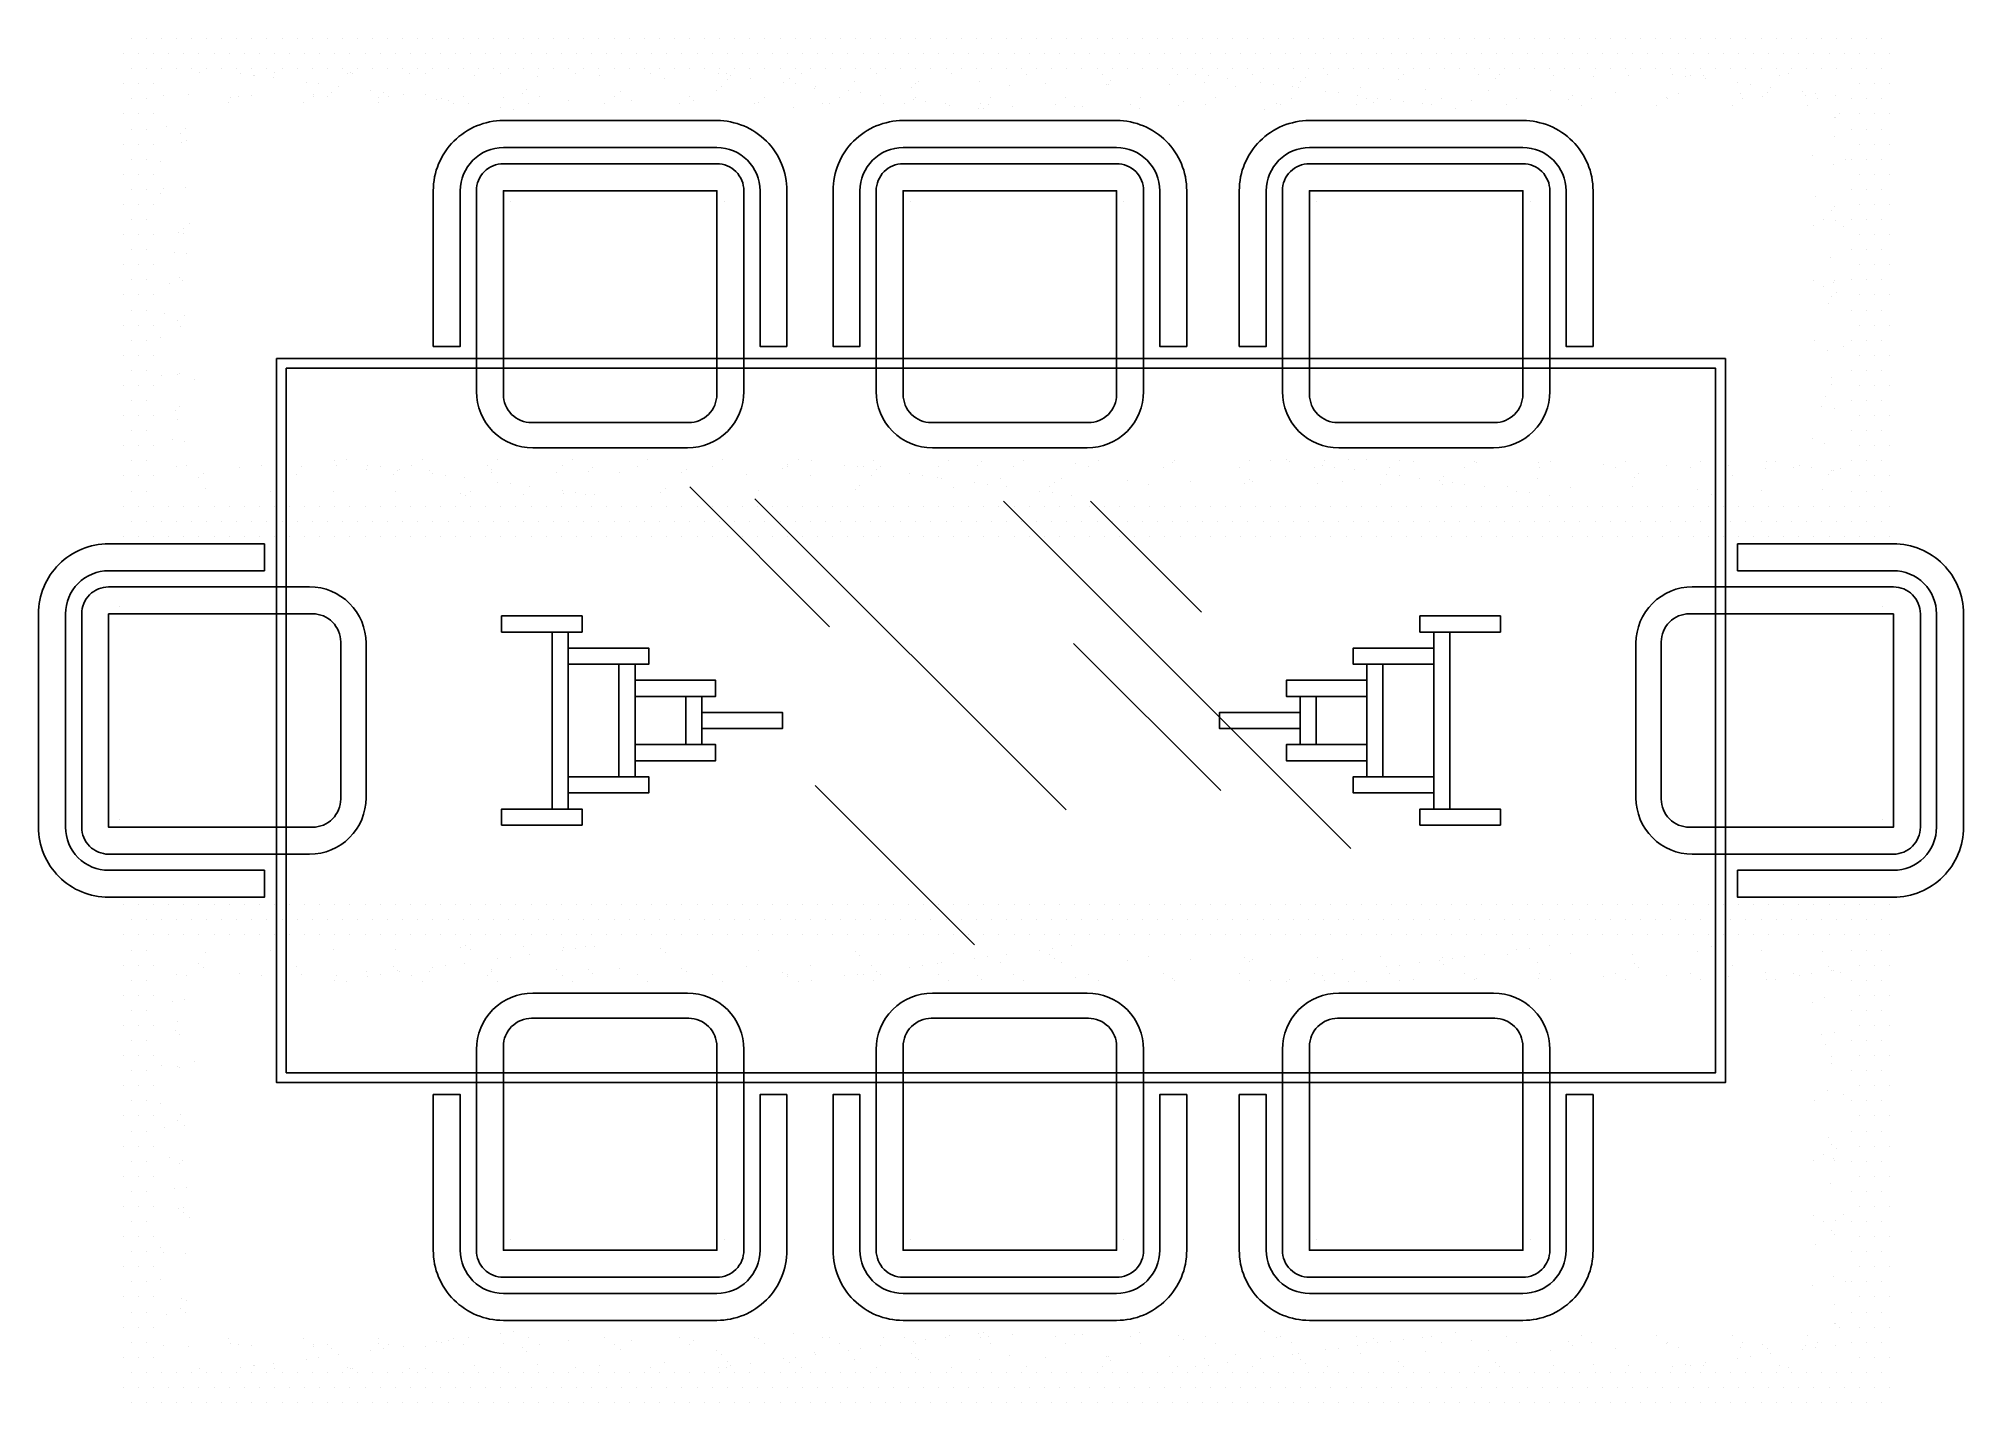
# Model space of a CAD drawing. Extents: x 11.04 to 13.43, y 43.39 to 45.08.
import ezdxf

# ---------------------------------------------------------------- set-up
doc = ezdxf.new("R2010")
doc.units = 0
doc.header["$LTSCALE"] = 0.5
doc.layers.get('0').update_dxf_attribs({"linetype": 'CONTINUOUS'})

# ---------------------------------------------------------------- blocks, each defined once
blk = doc.blocks.new('*X1')
at = {"color": 0}
for p, q in [((11.2402, 43.9328), (11.2402, 43.9328)), ((11.2484, 43.9471), (11.2484, 43.9471)), ((11.3295, 43.95), (11.3295, 43.95)), ((11.3359, 43.954), (11.3359, 43.954)), ((13.1812, 43.9488), (13.1812, 43.9488)), ((13.2579, 43.9484), (13.2579, 43.9484)), ((11.2123, 43.9193), (11.2123, 43.9193)), ((11.2248, 43.918), (11.2248, 43.918)), ((11.2457, 43.9277), (11.2457, 43.9277)), ((11.2908, 43.9203), (11.2908, 43.9203)), ((11.3183, 43.9182), (11.3183, 43.9182)), ((13.1407, 43.9177), (13.1407, 43.9177)), ((13.1452, 43.9307), (13.1452, 43.9307)), ((13.1868, 43.9216), (13.1868, 43.9216)), ((13.1879, 43.9135), (13.1879, 43.9135)), ((13.1994, 43.9136), (13.1994, 43.9136)), ((13.2217, 43.9206), (13.2217, 43.9206)), ((13.2287, 43.9189), (13.2287, 43.9189)), ((13.2443, 43.9209), (13.2443, 43.9209)), ((13.2652, 43.9296), (13.2652, 43.9296)), ((13.2687, 43.9241), (13.2687, 43.9241)), ((13.2708, 43.9246), (13.2708, 43.9246)), ((13.2802, 43.9218), (13.2802, 43.9218)), ((11.2076, 43.8858), (11.2076, 43.8858)), ((11.2232, 43.8879), (11.2232, 43.8879)), ((13.245, 43.8845), (13.245, 43.8845)), ((13.2598, 43.8906), (13.2598, 43.8906)), ((11.2142, 43.8615), (11.2142, 43.8615)), ((11.2115, 43.8501), (11.2115, 43.8501)), ((11.217, 43.845), (11.217, 43.845)), ((13.2563, 43.8448), (13.2563, 43.8448)), ((13.272, 43.8469), (13.272, 43.8469)), ((13.2617, 43.8328), (13.2617, 43.8328)), ((13.2682, 43.818), (13.2682, 43.818)), ((11.1945, 43.8064), (11.1945, 43.8064)), ((11.2138, 43.8057), (11.2138, 43.8057)), ((11.216, 43.8037), (11.216, 43.8037)), ((11.2353, 43.8118), (11.2353, 43.8118)), ((13.2692, 43.8094), (13.2692, 43.8094)), ((13.2636, 43.775), (13.2636, 43.775)), ((13.284, 43.7708), (13.284, 43.7708)), ((11.1925, 43.7596), (11.1925, 43.7596)), ((11.2179, 43.7459), (11.2179, 43.7459)), ((13.2479, 43.7633), (13.2479, 43.7633)), ((11.1978, 43.7292), (11.1978, 43.7292)), ((11.2144, 43.7384), (11.2144, 43.7384)), ((11.2222, 43.7324), (11.2222, 43.7324)), ((13.2655, 43.7172), (13.2655, 43.7172)), ((11.2041, 43.6925), (11.2041, 43.6925)), ((13.2594, 43.6962), (13.2594, 43.6962)), ((13.2693, 43.7079), (13.2693, 43.7079)), ((13.2749, 43.7029), (13.2749, 43.7029)), ((11.2168, 43.6845), (11.2168, 43.6845)), ((11.2198, 43.6881), (11.2198, 43.6881)), ((13.2465, 43.6882), (13.2465, 43.6882)), ((13.2709, 43.6914), (13.2709, 43.6914)), ((13.2721, 43.6882), (13.2721, 43.6882)), ((11.2099, 43.6531), (11.2099, 43.6531)), ((11.2255, 43.6551), (11.2255, 43.6551)), ((13.2674, 43.6594), (13.2674, 43.6594)), ((11.2156, 43.6284), (11.2156, 43.6284)), ((11.2211, 43.6233), (11.2211, 43.6233)), ((11.2217, 43.6303), (11.2217, 43.6303)), ((13.2837, 43.6211), (13.2837, 43.6211)), ((11.2283, 43.6174), (11.2283, 43.6174)), ((13.2462, 43.6202), (13.2462, 43.6202)), ((13.2586, 43.6121), (13.2586, 43.6121)), ((13.2693, 43.6016), (13.2693, 43.6016)), ((13.2742, 43.6141), (13.2742, 43.6141)), ((11.1931, 43.5801), (11.1931, 43.5801)), ((11.1968, 43.5737), (11.1968, 43.5737)), ((13.2484, 43.5839), (13.2484, 43.5839)), ((13.2723, 43.5963), (13.2723, 43.5963)), ((11.2236, 43.5725), (11.2236, 43.5725)), ((11.1924, 43.5407), (11.1924, 43.5407)), ((13.2455, 43.5327), (13.2455, 43.5327)), ((13.2711, 43.5438), (13.2711, 43.5438)), ((13.2862, 43.5381), (13.2862, 43.5381)), ((11.2173, 43.505), (11.2173, 43.505)), ((11.2185, 43.5167), (11.2185, 43.5167)), ((11.2255, 43.5147), (11.2255, 43.5147)), ((13.2727, 43.5088), (13.2727, 43.5088)), ((11.2, 43.4964), (11.2, 43.4964)), ((11.2244, 43.4996), (11.2244, 43.4996)), ((13.273, 43.486), (13.273, 43.486)), ((13.2734, 43.4862), (13.2734, 43.4862)), ((13.279, 43.4812), (13.279, 43.4812)), ((11.196, 43.4589), (11.196, 43.4589)), ((11.2274, 43.4569), (11.2274, 43.4569)), ((11.2768, 43.4671), (11.2768, 43.4671)), ((11.28, 43.4604), (11.28, 43.4604)), ((11.2894, 43.4591), (11.2894, 43.4591)), ((11.3059, 43.4579), (11.3059, 43.4579)), ((11.3702, 43.4673), (11.3702, 43.4673)), ((11.3827, 43.4575), (11.3827, 43.4575)), ((11.3829, 43.4593), (11.3829, 43.4593)), ((11.4001, 43.4594), (11.4001, 43.4594)), ((11.4056, 43.4543), (11.4056, 43.4543)), ((11.4636, 43.4675), (11.4636, 43.4675)), ((11.4637, 43.4605), (11.4637, 43.4605)), ((11.47, 43.4543), (11.47, 43.4543)), ((11.4763, 43.4594), (11.4763, 43.4594)), ((11.4943, 43.4575), (11.4943, 43.4575)), ((11.5219, 43.4567), (11.5219, 43.4567)), ((11.5351, 43.4629), (11.5351, 43.4629)), ((11.5422, 43.4615), (11.5422, 43.4615)), ((11.5507, 43.4649), (11.5507, 43.4649)), ((11.5571, 43.4677), (11.5571, 43.4677)), ((11.5697, 43.4596), (11.5697, 43.4596)), ((11.5751, 43.4681), (11.5751, 43.4681)), ((11.6158, 43.4735), (11.6158, 43.4735)), ((11.619, 43.4611), (11.619, 43.4611)), ((11.6315, 43.4755), (11.6315, 43.4755)), ((11.6419, 43.4557), (11.6419, 43.4557)), ((11.6505, 43.4678), (11.6505, 43.4678)), ((11.6631, 43.4598), (11.6631, 43.4598)), ((11.7, 43.464), (11.7, 43.464)), ((11.7439, 43.468), (11.7439, 43.468)), ((11.7566, 43.4599), (11.7566, 43.4599)), ((11.7785, 43.465), (11.7785, 43.465)), ((11.8373, 43.4682), (11.8373, 43.4682)), ((11.85, 43.4601), (11.85, 43.4601)), ((11.8553, 43.4646), (11.8553, 43.4646)), ((11.9308, 43.4683), (11.9308, 43.4683)), ((11.9363, 43.4676), (11.9363, 43.4676)), ((11.9434, 43.4603), (11.9434, 43.4603)), ((11.9795, 43.4733), (11.9795, 43.4733)), ((12.0148, 43.4686), (12.0148, 43.4686)), ((12.0242, 43.4685), (12.0242, 43.4685)), ((12.0368, 43.4604), (12.0368, 43.4604)), ((12.0629, 43.4547), (12.0629, 43.4547)), ((12.0873, 43.4579), (12.0873, 43.4579)), ((12.0915, 43.4682), (12.0915, 43.4682)), ((12.1176, 43.4687), (12.1176, 43.4687)), ((12.128, 43.4632), (12.128, 43.4632)), ((12.1303, 43.4606), (12.1303, 43.4606)), ((12.1436, 43.4653), (12.1436, 43.4653)), ((12.168, 43.4685), (12.168, 43.4685)), ((12.1726, 43.4711), (12.1726, 43.4711)), ((12.2088, 43.4739), (12.2088, 43.4739)), ((12.211, 43.4688), (12.211, 43.4688)), ((12.2158, 43.4746), (12.2158, 43.4746)), ((12.2213, 43.4696), (12.2213, 43.4696)), ((12.2237, 43.4608), (12.2237, 43.4608)), ((12.2511, 43.4721), (12.2511, 43.4721)), ((12.3045, 43.469), (12.3045, 43.469)), ((12.3171, 43.4609), (12.3171, 43.4609)), ((12.3278, 43.4717), (12.3278, 43.4717)), ((12.3376, 43.472), (12.3376, 43.472)), ((12.3979, 43.4692), (12.3979, 43.4692)), ((12.4089, 43.4747), (12.4089, 43.4747)), ((12.4105, 43.4611), (12.4105, 43.4611)), ((12.4577, 43.471), (12.4577, 43.471)), ((12.4632, 43.4659), (12.4632, 43.4659)), ((12.4913, 43.4693), (12.4913, 43.4693)), ((12.504, 43.4613), (12.504, 43.4613)), ((12.5641, 43.4753), (12.5641, 43.4753)), ((12.5795, 43.4683), (12.5795, 43.4683)), ((12.5847, 43.4695), (12.5847, 43.4695)), ((12.5974, 43.4615), (12.5974, 43.4615)), ((12.6558, 43.4551), (12.6558, 43.4551)), ((12.6782, 43.4697), (12.6782, 43.4697)), ((12.6802, 43.4583), (12.6802, 43.4583)), ((12.6908, 43.4616), (12.6908, 43.4616)), ((12.6995, 43.4673), (12.6995, 43.4673)), ((12.7051, 43.4622), (12.7051, 43.4622)), ((12.721, 43.4636), (12.721, 43.4636)), ((12.7366, 43.4657), (12.7366, 43.4657)), ((12.761, 43.4689), (12.761, 43.4689)), ((12.7716, 43.4699), (12.7716, 43.4699)), ((12.7842, 43.4618), (12.7842, 43.4618)), ((12.8017, 43.4743), (12.8017, 43.4743)), ((12.8213, 43.4646), (12.8213, 43.4646)), ((12.865, 43.47), (12.865, 43.47)), ((12.8777, 43.462), (12.8777, 43.462)), ((12.9414, 43.4636), (12.9414, 43.4636)), ((12.9469, 43.4585), (12.9469, 43.4585)), ((12.9584, 43.4702), (12.9584, 43.4702)), ((12.9711, 43.4621), (12.9711, 43.4621)), ((13.0006, 43.4546), (13.0006, 43.4546)), ((13.0519, 43.4704), (13.0519, 43.4704)), ((13.0632, 43.4609), (13.0632, 43.4609)), ((13.0645, 43.4623), (13.0645, 43.4623)), ((13.0791, 43.4556), (13.0791, 43.4556)), ((13.1453, 43.4705), (13.1453, 43.4705)), ((13.1558, 43.4553), (13.1558, 43.4553)), ((13.1579, 43.4625), (13.1579, 43.4625)), ((13.1832, 43.4599), (13.1832, 43.4599)), ((13.1888, 43.4548), (13.1888, 43.4548)), ((13.2331, 43.4534), (13.2331, 43.4534)), ((13.2369, 43.4582), (13.2369, 43.4582)), ((13.2387, 43.4707), (13.2387, 43.4707)), ((13.2488, 43.4554), (13.2488, 43.4554)), ((13.2514, 43.4626), (13.2514, 43.4626)), ((13.2731, 43.4587), (13.2731, 43.4587)), ((11.2416, 43.4299), (11.2416, 43.4299)), ((11.2928, 43.431), (11.2928, 43.431)), ((11.3084, 43.433), (11.3084, 43.433)), ((11.3099, 43.433), (11.3099, 43.433)), ((11.3328, 43.4362), (11.3328, 43.4362)), ((11.335, 43.4301), (11.335, 43.4301)), ((11.3736, 43.4416), (11.3736, 43.4416)), ((11.3892, 43.4437), (11.3892, 43.4437)), ((11.4136, 43.4469), (11.4136, 43.4469)), ((11.425, 43.4308), (11.425, 43.4308)), ((11.4284, 43.4302), (11.4284, 43.4302)), ((11.4317, 43.4304), (11.4317, 43.4304)), ((11.4543, 43.4522), (11.4543, 43.4522)), ((11.5017, 43.4304), (11.5017, 43.4304)), ((11.5218, 43.4304), (11.5218, 43.4304)), ((11.5828, 43.4333), (11.5828, 43.4333)), ((11.6153, 43.4306), (11.6153, 43.4306)), ((11.6474, 43.4506), (11.6474, 43.4506)), ((11.6613, 43.4343), (11.6613, 43.4343)), ((11.7087, 43.4307), (11.7087, 43.4307)), ((11.738, 43.434), (11.738, 43.434)), ((11.7637, 43.453), (11.7637, 43.453)), ((11.8021, 43.4309), (11.8021, 43.4309)), ((11.8191, 43.4369), (11.8191, 43.4369)), ((11.8838, 43.452), (11.8838, 43.452)), ((11.8858, 43.4314), (11.8858, 43.4314)), ((11.8893, 43.4469), (11.8893, 43.4469)), ((11.8955, 43.4311), (11.8955, 43.4311)), ((11.8976, 43.4379), (11.8976, 43.4379)), ((11.9014, 43.4334), (11.9014, 43.4334)), ((11.9258, 43.4366), (11.9258, 43.4366)), ((11.9665, 43.442), (11.9665, 43.442)), ((11.9743, 43.4375), (11.9743, 43.4375)), ((11.9821, 43.444), (11.9821, 43.444)), ((11.989, 43.4313), (11.989, 43.4313)), ((12.0056, 43.4493), (12.0056, 43.4493)), ((12.0065, 43.4473), (12.0065, 43.4473)), ((12.0473, 43.4526), (12.0473, 43.4526)), ((12.0554, 43.4404), (12.0554, 43.4404)), ((12.0824, 43.4314), (12.0824, 43.4314)), ((12.1256, 43.4483), (12.1256, 43.4483)), ((12.1312, 43.4432), (12.1312, 43.4432)), ((12.1339, 43.4414), (12.1339, 43.4414)), ((12.1758, 43.4316), (12.1758, 43.4316)), ((12.2106, 43.4411), (12.2106, 43.4411)), ((12.2474, 43.4457), (12.2474, 43.4457)), ((12.2692, 43.4318), (12.2692, 43.4318)), ((12.2917, 43.444), (12.2917, 43.444)), ((12.3627, 43.4319), (12.3627, 43.4319)), ((12.3675, 43.4446), (12.3675, 43.4446)), ((12.3702, 43.445), (12.3702, 43.445)), ((12.373, 43.4396), (12.373, 43.4396)), ((12.4469, 43.4446), (12.4469, 43.4446)), ((12.4561, 43.4321), (12.4561, 43.4321)), ((12.4787, 43.4317), (12.4787, 43.4317)), ((12.4893, 43.442), (12.4893, 43.442)), ((12.4943, 43.4338), (12.4943, 43.4338)), ((12.5187, 43.437), (12.5187, 43.437)), ((12.528, 43.4475), (12.528, 43.4475)), ((12.5495, 43.4323), (12.5495, 43.4323)), ((12.5595, 43.4424), (12.5595, 43.4424)), ((12.5751, 43.4444), (12.5751, 43.4444)), ((12.5995, 43.4476), (12.5995, 43.4476)), ((12.6065, 43.4485), (12.6065, 43.4485)), ((12.6093, 43.4409), (12.6093, 43.4409)), ((12.6149, 43.4359), (12.6149, 43.4359)), ((12.6402, 43.453), (12.6402, 43.453)), ((12.6429, 43.4324), (12.6429, 43.4324)), ((12.6832, 43.4482), (12.6832, 43.4482)), ((12.7312, 43.4383), (12.7312, 43.4383)), ((12.7364, 43.4326), (12.7364, 43.4326)), ((12.7643, 43.4511), (12.7643, 43.4511)), ((12.8298, 43.4328), (12.8298, 43.4328)), ((12.8428, 43.4521), (12.8428, 43.4521)), ((12.8512, 43.4373), (12.8512, 43.4373)), ((12.8567, 43.4322), (12.8567, 43.4322)), ((12.9195, 43.4517), (12.9195, 43.4517)), ((12.9232, 43.433), (12.9232, 43.433)), ((12.973, 43.4346), (12.973, 43.4346)), ((13.0166, 43.4331), (13.0166, 43.4331)), ((13.0716, 43.4321), (13.0716, 43.4321)), ((13.0872, 43.4342), (13.0872, 43.4342)), ((13.0931, 43.4336), (13.0931, 43.4336)), ((13.1101, 43.4333), (13.1101, 43.4333)), ((13.1116, 43.4374), (13.1116, 43.4374)), ((13.1524, 43.4428), (13.1524, 43.4428)), ((13.168, 43.4448), (13.168, 43.4448)), ((13.1924, 43.448), (13.1924, 43.448)), ((13.2035, 43.4335), (13.2035, 43.4335)), ((13.2149, 43.4309), (13.2149, 43.4309))]:
    blk.add_line(p, q, dxfattribs=at)
blk = doc.blocks.new('*X0')
at = {"color": 0}
for p, q in [((11.146875, 44.00625), (11.146875, 44.00625)), ((11.165625, 44.00625), (11.165625, 44.00625)), ((11.184375, 44.00625), (11.184375, 44.00625)), ((11.203125, 44.00625), (11.203125, 44.00625)), ((11.221875, 44.00625), (11.221875, 44.00625)), ((11.240625, 44.00625), (11.240625, 44.00625)), ((11.259375, 44.00625), (11.259375, 44.00625)), ((11.278125, 44.00625), (11.278125, 44.00625)), ((11.296875, 44.00625), (11.296875, 44.00625)), ((11.315625, 44.00625), (11.315625, 44.00625)), ((11.334375, 44.00625), (11.334375, 44.00625)), ((11.353125, 44.00625), (11.353125, 44.00625)), ((11.371875, 44.00625), (11.371875, 44.00625)), ((11.390625, 44.00625), (11.390625, 44.00625)), ((11.409375, 44.00625), (11.409375, 44.00625)), ((11.428125, 44.00625), (11.428125, 44.00625)), ((11.446875, 44.00625), (11.446875, 44.00625)), ((11.465625, 44.00625), (11.465625, 44.00625)), ((11.484375, 44.00625), (11.484375, 44.00625)), ((11.503125, 44.00625), (11.503125, 44.00625)), ((11.521875, 44.00625), (11.521875, 44.00625)), ((11.540625, 44.00625), (11.540625, 44.00625)), ((11.559375, 44.00625), (11.559375, 44.00625)), ((11.578125, 44.00625), (11.578125, 44.00625)), ((11.596875, 44.00625), (11.596875, 44.00625)), ((11.615625, 44.00625), (11.615625, 44.00625)), ((11.634375, 44.00625), (11.634375, 44.00625)), ((11.653125, 44.00625), (11.653125, 44.00625)), ((11.671875, 44.00625), (11.671875, 44.00625)), ((11.690625, 44.00625), (11.690625, 44.00625)), ((11.709375, 44.00625), (11.709375, 44.00625)), ((11.728125, 44.00625), (11.728125, 44.00625)), ((11.746875, 44.00625), (11.746875, 44.00625)), ((11.765625, 44.00625), (11.765625, 44.00625)), ((11.784375, 44.00625), (11.784375, 44.00625)), ((11.803125, 44.00625), (11.803125, 44.00625)), ((11.821875, 44.00625), (11.821875, 44.00625)), ((11.840625, 44.00625), (11.840625, 44.00625)), ((11.859375, 44.00625), (11.859375, 44.00625)), ((11.878125, 44.00625), (11.878125, 44.00625)), ((11.896875, 44.00625), (11.896875, 44.00625)), ((11.915625, 44.00625), (11.915625, 44.00625)), ((11.934375, 44.00625), (11.934375, 44.00625)), ((11.953125, 44.00625), (11.953125, 44.00625)), ((11.971875, 44.00625), (11.971875, 44.00625)), ((11.990625, 44.00625), (11.990625, 44.00625)), ((12.009375, 44.00625), (12.009375, 44.00625)), ((12.028125, 44.00625), (12.028125, 44.00625)), ((12.046875, 44.00625), (12.046875, 44.00625)), ((12.065625, 44.00625), (12.065625, 44.00625)), ((12.084375, 44.00625), (12.084375, 44.00625)), ((12.103125, 44.00625), (12.103125, 44.00625)), ((12.121875, 44.00625), (12.121875, 44.00625)), ((12.140625, 44.00625), (12.140625, 44.00625)), ((12.159375, 44.00625), (12.159375, 44.00625)), ((12.178125, 44.00625), (12.178125, 44.00625)), ((12.196875, 44.00625), (12.196875, 44.00625)), ((12.215625, 44.00625), (12.215625, 44.00625)), ((12.234375, 44.00625), (12.234375, 44.00625)), ((12.253125, 44.00625), (12.253125, 44.00625)), ((12.271875, 44.00625), (12.271875, 44.00625)), ((12.290625, 44.00625), (12.290625, 44.00625)), ((12.309375, 44.00625), (12.309375, 44.00625)), ((12.328125, 44.00625), (12.328125, 44.00625)), ((12.346875, 44.00625), (12.346875, 44.00625)), ((12.365625, 44.00625), (12.365625, 44.00625)), ((12.384375, 44.00625), (12.384375, 44.00625)), ((12.403125, 44.00625), (12.403125, 44.00625)), ((12.421875, 44.00625), (12.421875, 44.00625)), ((12.440625, 44.00625), (12.440625, 44.00625)), ((12.459375, 44.00625), (12.459375, 44.00625)), ((12.478125, 44.00625), (12.478125, 44.00625)), ((12.496875, 44.00625), (12.496875, 44.00625)), ((12.515625, 44.00625), (12.515625, 44.00625)), ((12.534375, 44.00625), (12.534375, 44.00625)), ((12.553125, 44.00625), (12.553125, 44.00625)), ((12.571875, 44.00625), (12.571875, 44.00625)), ((12.590625, 44.00625), (12.590625, 44.00625)), ((12.609375, 44.00625), (12.609375, 44.00625)), ((12.628125, 44.00625), (12.628125, 44.00625)), ((12.646875, 44.00625), (12.646875, 44.00625)), ((12.665625, 44.00625), (12.665625, 44.00625)), ((12.684375, 44.00625), (12.684375, 44.00625)), ((12.703125, 44.00625), (12.703125, 44.00625)), ((12.721875, 44.00625), (12.721875, 44.00625)), ((12.740625, 44.00625), (12.740625, 44.00625)), ((12.759375, 44.00625), (12.759375, 44.00625)), ((12.778125, 44.00625), (12.778125, 44.00625)), ((12.796875, 44.00625), (12.796875, 44.00625)), ((12.815625, 44.00625), (12.815625, 44.00625)), ((12.834375, 44.00625), (12.834375, 44.00625)), ((12.853125, 44.00625), (12.853125, 44.00625)), ((12.871875, 44.00625), (12.871875, 44.00625)), ((12.890625, 44.00625), (12.890625, 44.00625)), ((12.909375, 44.00625), (12.909375, 44.00625)), ((12.928125, 44.00625), (12.928125, 44.00625)), ((12.946875, 44.00625), (12.946875, 44.00625)), ((12.965625, 44.00625), (12.965625, 44.00625)), ((12.984375, 44.00625), (12.984375, 44.00625)), ((13.003125, 44.00625), (13.003125, 44.00625)), ((13.021875, 44.00625), (13.021875, 44.00625)), ((13.040625, 44.00625), (13.040625, 44.00625)), ((13.059375, 44.00625), (13.059375, 44.00625)), ((13.078125, 44.00625), (13.078125, 44.00625)), ((13.096875, 44.00625), (13.096875, 44.00625)), ((13.115625, 44.00625), (13.115625, 44.00625)), ((13.134375, 44.00625), (13.134375, 44.00625)), ((13.153125, 44.00625), (13.153125, 44.00625)), ((13.171875, 44.00625), (13.171875, 44.00625)), ((13.190625, 44.00625), (13.190625, 44.00625)), ((13.209375, 44.00625), (13.209375, 44.00625)), ((13.228125, 44.00625), (13.228125, 44.00625)), ((13.246875, 44.00625), (13.246875, 44.00625)), ((13.265625, 44.00625), (13.265625, 44.00625)), ((13.284375, 44.00625), (13.284375, 44.00625)), ((13.303125, 44.00625), (13.303125, 44.00625)), ((13.321875, 44.00625), (13.321875, 44.00625)), ((13.340625, 44.00625), (13.340625, 44.00625)), ((11.15625, 43.9875), (11.15625, 43.9875)), ((11.175, 43.9875), (11.175, 43.9875)), ((11.19375, 43.9875), (11.19375, 43.9875)), ((11.2125, 43.9875), (11.2125, 43.9875)), ((11.23125, 43.9875), (11.23125, 43.9875)), ((11.25, 43.9875), (11.25, 43.9875)), ((11.26875, 43.9875), (11.26875, 43.9875)), ((11.2875, 43.9875), (11.2875, 43.9875)), ((11.30625, 43.9875), (11.30625, 43.9875)), ((11.325, 43.9875), (11.325, 43.9875)), ((11.34375, 43.9875), (11.34375, 43.9875)), ((11.3625, 43.9875), (11.3625, 43.9875)), ((11.38125, 43.9875), (11.38125, 43.9875)), ((11.4, 43.9875), (11.4, 43.9875)), ((11.41875, 43.9875), (11.41875, 43.9875)), ((11.4375, 43.9875), (11.4375, 43.9875)), ((11.45625, 43.9875), (11.45625, 43.9875)), ((11.475, 43.9875), (11.475, 43.9875)), ((11.49375, 43.9875), (11.49375, 43.9875)), ((11.5125, 43.9875), (11.5125, 43.9875)), ((11.53125, 43.9875), (11.53125, 43.9875)), ((11.55, 43.9875), (11.55, 43.9875)), ((11.56875, 43.9875), (11.56875, 43.9875)), ((11.5875, 43.9875), (11.5875, 43.9875)), ((11.60625, 43.9875), (11.60625, 43.9875)), ((11.625, 43.9875), (11.625, 43.9875)), ((11.64375, 43.9875), (11.64375, 43.9875)), ((11.6625, 43.9875), (11.6625, 43.9875)), ((11.68125, 43.9875), (11.68125, 43.9875)), ((11.7, 43.9875), (11.7, 43.9875)), ((11.71875, 43.9875), (11.71875, 43.9875)), ((11.7375, 43.9875), (11.7375, 43.9875)), ((11.75625, 43.9875), (11.75625, 43.9875)), ((11.775, 43.9875), (11.775, 43.9875)), ((11.79375, 43.9875), (11.79375, 43.9875)), ((11.8125, 43.9875), (11.8125, 43.9875)), ((11.83125, 43.9875), (11.83125, 43.9875)), ((11.85, 43.9875), (11.85, 43.9875)), ((11.86875, 43.9875), (11.86875, 43.9875)), ((11.8875, 43.9875), (11.8875, 43.9875)), ((11.90625, 43.9875), (11.90625, 43.9875)), ((11.925, 43.9875), (11.925, 43.9875)), ((11.94375, 43.9875), (11.94375, 43.9875)), ((11.9625, 43.9875), (11.9625, 43.9875)), ((11.98125, 43.9875), (11.98125, 43.9875)), ((12, 43.9875), (12, 43.9875)), ((12.01875, 43.9875), (12.01875, 43.9875)), ((12.0375, 43.9875), (12.0375, 43.9875)), ((12.05625, 43.9875), (12.05625, 43.9875)), ((12.075, 43.9875), (12.075, 43.9875)), ((12.09375, 43.9875), (12.09375, 43.9875)), ((12.1125, 43.9875), (12.1125, 43.9875)), ((12.13125, 43.9875), (12.13125, 43.9875)), ((12.15, 43.9875), (12.15, 43.9875)), ((12.16875, 43.9875), (12.16875, 43.9875)), ((12.1875, 43.9875), (12.1875, 43.9875)), ((12.20625, 43.9875), (12.20625, 43.9875)), ((12.225, 43.9875), (12.225, 43.9875)), ((12.24375, 43.9875), (12.24375, 43.9875)), ((12.2625, 43.9875), (12.2625, 43.9875)), ((12.28125, 43.9875), (12.28125, 43.9875)), ((12.3, 43.9875), (12.3, 43.9875)), ((12.31875, 43.9875), (12.31875, 43.9875)), ((12.3375, 43.9875), (12.3375, 43.9875)), ((12.35625, 43.9875), (12.35625, 43.9875)), ((12.375, 43.9875), (12.375, 43.9875)), ((12.39375, 43.9875), (12.39375, 43.9875)), ((12.4125, 43.9875), (12.4125, 43.9875)), ((12.43125, 43.9875), (12.43125, 43.9875)), ((12.45, 43.9875), (12.45, 43.9875)), ((12.46875, 43.9875), (12.46875, 43.9875)), ((12.4875, 43.9875), (12.4875, 43.9875)), ((12.50625, 43.9875), (12.50625, 43.9875)), ((12.525, 43.9875), (12.525, 43.9875)), ((12.54375, 43.9875), (12.54375, 43.9875)), ((12.5625, 43.9875), (12.5625, 43.9875)), ((12.58125, 43.9875), (12.58125, 43.9875)), ((12.6, 43.9875), (12.6, 43.9875)), ((12.61875, 43.9875), (12.61875, 43.9875)), ((12.6375, 43.9875), (12.6375, 43.9875)), ((12.65625, 43.9875), (12.65625, 43.9875)), ((12.675, 43.9875), (12.675, 43.9875)), ((12.69375, 43.9875), (12.69375, 43.9875)), ((12.7125, 43.9875), (12.7125, 43.9875)), ((12.73125, 43.9875), (12.73125, 43.9875)), ((12.75, 43.9875), (12.75, 43.9875)), ((12.76875, 43.9875), (12.76875, 43.9875)), ((12.7875, 43.9875), (12.7875, 43.9875)), ((12.80625, 43.9875), (12.80625, 43.9875)), ((12.825, 43.9875), (12.825, 43.9875)), ((12.84375, 43.9875), (12.84375, 43.9875)), ((12.8625, 43.9875), (12.8625, 43.9875)), ((12.88125, 43.9875), (12.88125, 43.9875)), ((12.9, 43.9875), (12.9, 43.9875)), ((12.91875, 43.9875), (12.91875, 43.9875)), ((12.9375, 43.9875), (12.9375, 43.9875)), ((12.95625, 43.9875), (12.95625, 43.9875)), ((12.975, 43.9875), (12.975, 43.9875)), ((12.99375, 43.9875), (12.99375, 43.9875)), ((13.0125, 43.9875), (13.0125, 43.9875)), ((13.03125, 43.9875), (13.03125, 43.9875)), ((13.05, 43.9875), (13.05, 43.9875)), ((13.06875, 43.9875), (13.06875, 43.9875)), ((13.0875, 43.9875), (13.0875, 43.9875)), ((13.10625, 43.9875), (13.10625, 43.9875)), ((13.125, 43.9875), (13.125, 43.9875)), ((13.14375, 43.9875), (13.14375, 43.9875)), ((13.1625, 43.9875), (13.1625, 43.9875)), ((13.18125, 43.9875), (13.18125, 43.9875)), ((13.2, 43.9875), (13.2, 43.9875)), ((13.21875, 43.9875), (13.21875, 43.9875)), ((13.2375, 43.9875), (13.2375, 43.9875)), ((13.25625, 43.9875), (13.25625, 43.9875)), ((13.275, 43.9875), (13.275, 43.9875)), ((13.29375, 43.9875), (13.29375, 43.9875)), ((13.3125, 43.9875), (13.3125, 43.9875)), ((13.33125, 43.9875), (13.33125, 43.9875)), ((11.146875, 43.96875), (11.146875, 43.96875)), ((11.165625, 43.96875), (11.165625, 43.96875)), ((11.184375, 43.96875), (11.184375, 43.96875)), ((11.203125, 43.96875), (11.203125, 43.96875)), ((11.221875, 43.96875), (11.221875, 43.96875)), ((11.240625, 43.96875), (11.240625, 43.96875)), ((11.259375, 43.96875), (11.259375, 43.96875)), ((11.278125, 43.96875), (11.278125, 43.96875)), ((11.296875, 43.96875), (11.296875, 43.96875)), ((11.315625, 43.96875), (11.315625, 43.96875)), ((11.334375, 43.96875), (11.334375, 43.96875)), ((11.353125, 43.96875), (11.353125, 43.96875)), ((11.371875, 43.96875), (11.371875, 43.96875)), ((11.390625, 43.96875), (11.390625, 43.96875)), ((11.409375, 43.96875), (11.409375, 43.96875)), ((11.428125, 43.96875), (11.428125, 43.96875)), ((11.446875, 43.96875), (11.446875, 43.96875)), ((11.465625, 43.96875), (11.465625, 43.96875)), ((11.484375, 43.96875), (11.484375, 43.96875)), ((11.503125, 43.96875), (11.503125, 43.96875)), ((11.521875, 43.96875), (11.521875, 43.96875)), ((11.540625, 43.96875), (11.540625, 43.96875)), ((11.559375, 43.96875), (11.559375, 43.96875)), ((11.578125, 43.96875), (11.578125, 43.96875)), ((11.596875, 43.96875), (11.596875, 43.96875)), ((11.615625, 43.96875), (11.615625, 43.96875)), ((11.634375, 43.96875), (11.634375, 43.96875)), ((11.653125, 43.96875), (11.653125, 43.96875)), ((11.671875, 43.96875), (11.671875, 43.96875)), ((11.690625, 43.96875), (11.690625, 43.96875)), ((11.709375, 43.96875), (11.709375, 43.96875)), ((11.728125, 43.96875), (11.728125, 43.96875)), ((11.746875, 43.96875), (11.746875, 43.96875)), ((11.765625, 43.96875), (11.765625, 43.96875)), ((11.784375, 43.96875), (11.784375, 43.96875)), ((11.803125, 43.96875), (11.803125, 43.96875)), ((11.821875, 43.96875), (11.821875, 43.96875)), ((11.840625, 43.96875), (11.840625, 43.96875)), ((11.859375, 43.96875), (11.859375, 43.96875)), ((11.878125, 43.96875), (11.878125, 43.96875)), ((11.896875, 43.96875), (11.896875, 43.96875)), ((11.915625, 43.96875), (11.915625, 43.96875)), ((11.934375, 43.96875), (11.934375, 43.96875)), ((11.953125, 43.96875), (11.953125, 43.96875)), ((11.971875, 43.96875), (11.971875, 43.96875)), ((11.990625, 43.96875), (11.990625, 43.96875)), ((12.009375, 43.96875), (12.009375, 43.96875)), ((12.028125, 43.96875), (12.028125, 43.96875)), ((12.046875, 43.96875), (12.046875, 43.96875)), ((12.065625, 43.96875), (12.065625, 43.96875)), ((12.084375, 43.96875), (12.084375, 43.96875)), ((12.103125, 43.96875), (12.103125, 43.96875)), ((12.121875, 43.96875), (12.121875, 43.96875)), ((12.140625, 43.96875), (12.140625, 43.96875)), ((12.159375, 43.96875), (12.159375, 43.96875)), ((12.178125, 43.96875), (12.178125, 43.96875)), ((12.196875, 43.96875), (12.196875, 43.96875)), ((12.215625, 43.96875), (12.215625, 43.96875)), ((12.234375, 43.96875), (12.234375, 43.96875)), ((12.253125, 43.96875), (12.253125, 43.96875)), ((12.271875, 43.96875), (12.271875, 43.96875)), ((12.290625, 43.96875), (12.290625, 43.96875)), ((12.309375, 43.96875), (12.309375, 43.96875)), ((12.328125, 43.96875), (12.328125, 43.96875)), ((12.346875, 43.96875), (12.346875, 43.96875)), ((12.365625, 43.96875), (12.365625, 43.96875)), ((12.384375, 43.96875), (12.384375, 43.96875)), ((12.403125, 43.96875), (12.403125, 43.96875)), ((12.421875, 43.96875), (12.421875, 43.96875)), ((12.440625, 43.96875), (12.440625, 43.96875)), ((12.459375, 43.96875), (12.459375, 43.96875)), ((12.478125, 43.96875), (12.478125, 43.96875)), ((12.496875, 43.96875), (12.496875, 43.96875)), ((12.515625, 43.96875), (12.515625, 43.96875)), ((12.534375, 43.96875), (12.534375, 43.96875)), ((12.553125, 43.96875), (12.553125, 43.96875)), ((12.571875, 43.96875), (12.571875, 43.96875)), ((12.590625, 43.96875), (12.590625, 43.96875)), ((12.609375, 43.96875), (12.609375, 43.96875)), ((12.628125, 43.96875), (12.628125, 43.96875)), ((12.646875, 43.96875), (12.646875, 43.96875)), ((12.665625, 43.96875), (12.665625, 43.96875)), ((12.684375, 43.96875), (12.684375, 43.96875)), ((12.703125, 43.96875), (12.703125, 43.96875)), ((12.721875, 43.96875), (12.721875, 43.96875)), ((12.740625, 43.96875), (12.740625, 43.96875)), ((12.759375, 43.96875), (12.759375, 43.96875)), ((12.778125, 43.96875), (12.778125, 43.96875)), ((12.796875, 43.96875), (12.796875, 43.96875)), ((12.815625, 43.96875), (12.815625, 43.96875)), ((12.834375, 43.96875), (12.834375, 43.96875)), ((12.853125, 43.96875), (12.853125, 43.96875)), ((12.871875, 43.96875), (12.871875, 43.96875)), ((12.890625, 43.96875), (12.890625, 43.96875)), ((12.909375, 43.96875), (12.909375, 43.96875)), ((12.928125, 43.96875), (12.928125, 43.96875)), ((12.946875, 43.96875), (12.946875, 43.96875)), ((12.965625, 43.96875), (12.965625, 43.96875)), ((12.984375, 43.96875), (12.984375, 43.96875)), ((13.003125, 43.96875), (13.003125, 43.96875)), ((13.021875, 43.96875), (13.021875, 43.96875)), ((13.040625, 43.96875), (13.040625, 43.96875)), ((13.059375, 43.96875), (13.059375, 43.96875)), ((13.078125, 43.96875), (13.078125, 43.96875)), ((13.096875, 43.96875), (13.096875, 43.96875)), ((13.115625, 43.96875), (13.115625, 43.96875)), ((13.134375, 43.96875), (13.134375, 43.96875)), ((13.153125, 43.96875), (13.153125, 43.96875)), ((13.171875, 43.96875), (13.171875, 43.96875)), ((13.190625, 43.96875), (13.190625, 43.96875)), ((13.209375, 43.96875), (13.209375, 43.96875)), ((13.228125, 43.96875), (13.228125, 43.96875)), ((13.246875, 43.96875), (13.246875, 43.96875)), ((13.265625, 43.96875), (13.265625, 43.96875)), ((13.284375, 43.96875), (13.284375, 43.96875)), ((13.303125, 43.96875), (13.303125, 43.96875)), ((13.321875, 43.96875), (13.321875, 43.96875)), ((13.340625, 43.96875), (13.340625, 43.96875)), ((11.15625, 43.95), (11.15625, 43.95)), ((11.175, 43.95), (11.175, 43.95)), ((13.29375, 43.95), (13.29375, 43.95)), ((13.3125, 43.95), (13.3125, 43.95)), ((13.33125, 43.95), (13.33125, 43.95)), ((11.146875, 43.93125), (11.146875, 43.93125)), ((11.15625, 43.9125), (11.15625, 43.9125)), ((11.165625, 43.93125), (11.165625, 43.93125)), ((11.175, 43.9125), (11.175, 43.9125)), ((11.184375, 43.93125), (11.184375, 43.93125)), ((13.29375, 43.9125), (13.29375, 43.9125)), ((13.303125, 43.93125), (13.303125, 43.93125)), ((13.3125, 43.9125), (13.3125, 43.9125)), ((13.321875, 43.93125), (13.321875, 43.93125)), ((13.33125, 43.9125), (13.33125, 43.9125)), ((13.340625, 43.93125), (13.340625, 43.93125)), ((11.146875, 43.89375), (11.146875, 43.89375)), ((11.165625, 43.89375), (11.165625, 43.89375)), ((11.184375, 43.89375), (11.184375, 43.89375)), ((13.303125, 43.89375), (13.303125, 43.89375)), ((13.321875, 43.89375), (13.321875, 43.89375)), ((13.340625, 43.89375), (13.340625, 43.89375)), ((11.15625, 43.875), (11.15625, 43.875)), ((11.175, 43.875), (11.175, 43.875)), ((13.29375, 43.875), (13.29375, 43.875)), ((13.3125, 43.875), (13.3125, 43.875)), ((13.33125, 43.875), (13.33125, 43.875)), ((11.146875, 43.85625), (11.146875, 43.85625)), ((11.15625, 43.8375), (11.15625, 43.8375)), ((11.165625, 43.85625), (11.165625, 43.85625)), ((11.175, 43.8375), (11.175, 43.8375)), ((11.184375, 43.85625), (11.184375, 43.85625)), ((13.29375, 43.8375), (13.29375, 43.8375)), ((13.303125, 43.85625), (13.303125, 43.85625)), ((13.3125, 43.8375), (13.3125, 43.8375)), ((13.321875, 43.85625), (13.321875, 43.85625)), ((13.33125, 43.8375), (13.33125, 43.8375)), ((13.340625, 43.85625), (13.340625, 43.85625)), ((11.146875, 43.81875), (11.146875, 43.81875)), ((11.165625, 43.81875), (11.165625, 43.81875)), ((11.184375, 43.81875), (11.184375, 43.81875)), ((13.303125, 43.81875), (13.303125, 43.81875)), ((13.321875, 43.81875), (13.321875, 43.81875)), ((13.340625, 43.81875), (13.340625, 43.81875)), ((11.15625, 43.8), (11.15625, 43.8)), ((11.175, 43.8), (11.175, 43.8)), ((13.29375, 43.8), (13.29375, 43.8)), ((13.3125, 43.8), (13.3125, 43.8)), ((13.33125, 43.8), (13.33125, 43.8)), ((11.146875, 43.78125), (11.146875, 43.78125)), ((11.165625, 43.78125), (11.165625, 43.78125)), ((11.184375, 43.78125), (11.184375, 43.78125)), ((13.303125, 43.78125), (13.303125, 43.78125)), ((13.321875, 43.78125), (13.321875, 43.78125)), ((13.340625, 43.78125), (13.340625, 43.78125)), ((11.146875, 43.74375), (11.146875, 43.74375)), ((11.15625, 43.7625), (11.15625, 43.7625)), ((11.165625, 43.74375), (11.165625, 43.74375)), ((11.175, 43.7625), (11.175, 43.7625)), ((11.184375, 43.74375), (11.184375, 43.74375)), ((13.29375, 43.7625), (13.29375, 43.7625)), ((13.303125, 43.74375), (13.303125, 43.74375)), ((13.3125, 43.7625), (13.3125, 43.7625)), ((13.321875, 43.74375), (13.321875, 43.74375)), ((13.33125, 43.7625), (13.33125, 43.7625)), ((13.340625, 43.74375), (13.340625, 43.74375)), ((11.15625, 43.725), (11.15625, 43.725)), ((11.175, 43.725), (11.175, 43.725)), ((13.29375, 43.725), (13.29375, 43.725)), ((13.3125, 43.725), (13.3125, 43.725)), ((13.33125, 43.725), (13.33125, 43.725)), ((11.146875, 43.70625), (11.146875, 43.70625)), ((11.165625, 43.70625), (11.165625, 43.70625)), ((11.184375, 43.70625), (11.184375, 43.70625)), ((13.303125, 43.70625), (13.303125, 43.70625)), ((13.321875, 43.70625), (13.321875, 43.70625)), ((13.340625, 43.70625), (13.340625, 43.70625)), ((11.146875, 43.66875), (11.146875, 43.66875)), ((11.15625, 43.6875), (11.15625, 43.6875)), ((11.165625, 43.66875), (11.165625, 43.66875)), ((11.175, 43.6875), (11.175, 43.6875)), ((11.184375, 43.66875), (11.184375, 43.66875)), ((13.29375, 43.6875), (13.29375, 43.6875)), ((13.303125, 43.66875), (13.303125, 43.66875)), ((13.3125, 43.6875), (13.3125, 43.6875)), ((13.321875, 43.66875), (13.321875, 43.66875)), ((13.33125, 43.6875), (13.33125, 43.6875)), ((13.340625, 43.66875), (13.340625, 43.66875)), ((11.15625, 43.65), (11.15625, 43.65)), ((11.175, 43.65), (11.175, 43.65)), ((13.29375, 43.65), (13.29375, 43.65)), ((13.3125, 43.65), (13.3125, 43.65)), ((13.33125, 43.65), (13.33125, 43.65)), ((11.146875, 43.63125), (11.146875, 43.63125)), ((11.165625, 43.63125), (11.165625, 43.63125)), ((11.184375, 43.63125), (11.184375, 43.63125)), ((13.303125, 43.63125), (13.303125, 43.63125)), ((13.321875, 43.63125), (13.321875, 43.63125)), ((13.340625, 43.63125), (13.340625, 43.63125)), ((11.15625, 43.6125), (11.15625, 43.6125)), ((11.175, 43.6125), (11.175, 43.6125)), ((13.29375, 43.6125), (13.29375, 43.6125)), ((13.3125, 43.6125), (13.3125, 43.6125)), ((13.33125, 43.6125), (13.33125, 43.6125)), ((11.146875, 43.59375), (11.146875, 43.59375)), ((11.15625, 43.575), (11.15625, 43.575)), ((11.165625, 43.59375), (11.165625, 43.59375)), ((11.175, 43.575), (11.175, 43.575)), ((11.184375, 43.59375), (11.184375, 43.59375)), ((13.29375, 43.575), (13.29375, 43.575)), ((13.303125, 43.59375), (13.303125, 43.59375)), ((13.3125, 43.575), (13.3125, 43.575)), ((13.321875, 43.59375), (13.321875, 43.59375)), ((13.33125, 43.575), (13.33125, 43.575)), ((13.340625, 43.59375), (13.340625, 43.59375)), ((11.146875, 43.55625), (11.146875, 43.55625)), ((11.165625, 43.55625), (11.165625, 43.55625)), ((11.184375, 43.55625), (11.184375, 43.55625)), ((13.303125, 43.55625), (13.303125, 43.55625)), ((13.321875, 43.55625), (13.321875, 43.55625)), ((13.340625, 43.55625), (13.340625, 43.55625)), ((11.15625, 43.5375), (11.15625, 43.5375)), ((11.175, 43.5375), (11.175, 43.5375)), ((13.29375, 43.5375), (13.29375, 43.5375)), ((13.3125, 43.5375), (13.3125, 43.5375)), ((13.33125, 43.5375), (13.33125, 43.5375)), ((11.146875, 43.51875), (11.146875, 43.51875)), ((11.165625, 43.51875), (11.165625, 43.51875)), ((11.184375, 43.51875), (11.184375, 43.51875)), ((13.303125, 43.51875), (13.303125, 43.51875)), ((13.321875, 43.51875), (13.321875, 43.51875)), ((13.340625, 43.51875), (13.340625, 43.51875)), ((11.146875, 43.48125), (11.146875, 43.48125)), ((11.15625, 43.5), (11.15625, 43.5)), ((11.165625, 43.48125), (11.165625, 43.48125)), ((11.175, 43.5), (11.175, 43.5)), ((11.184375, 43.48125), (11.184375, 43.48125)), ((13.29375, 43.5), (13.29375, 43.5)), ((13.303125, 43.48125), (13.303125, 43.48125)), ((13.3125, 43.5), (13.3125, 43.5)), ((13.321875, 43.48125), (13.321875, 43.48125)), ((13.33125, 43.5), (13.33125, 43.5)), ((13.340625, 43.48125), (13.340625, 43.48125)), ((11.15625, 43.4625), (11.15625, 43.4625)), ((11.175, 43.4625), (11.175, 43.4625)), ((13.29375, 43.4625), (13.29375, 43.4625)), ((13.3125, 43.4625), (13.3125, 43.4625)), ((13.33125, 43.4625), (13.33125, 43.4625)), ((11.146875, 43.44375), (11.146875, 43.44375)), ((11.165625, 43.44375), (11.165625, 43.44375)), ((11.184375, 43.44375), (11.184375, 43.44375)), ((13.303125, 43.44375), (13.303125, 43.44375)), ((13.321875, 43.44375), (13.321875, 43.44375)), ((13.340625, 43.44375), (13.340625, 43.44375)), ((11.146875, 43.40625), (11.146875, 43.40625)), ((11.15625, 43.425), (11.15625, 43.425)), ((11.165625, 43.40625), (11.165625, 43.40625)), ((11.175, 43.425), (11.175, 43.425)), ((11.184375, 43.40625), (11.184375, 43.40625)), ((11.19375, 43.425), (11.19375, 43.425)), ((11.203125, 43.40625), (11.203125, 43.40625)), ((11.2125, 43.425), (11.2125, 43.425)), ((11.221875, 43.40625), (11.221875, 43.40625)), ((11.23125, 43.425), (11.23125, 43.425)), ((11.240625, 43.40625), (11.240625, 43.40625)), ((11.25, 43.425), (11.25, 43.425)), ((11.259375, 43.40625), (11.259375, 43.40625)), ((11.26875, 43.425), (11.26875, 43.425)), ((11.278125, 43.40625), (11.278125, 43.40625)), ((11.2875, 43.425), (11.2875, 43.425)), ((11.296875, 43.40625), (11.296875, 43.40625)), ((11.30625, 43.425), (11.30625, 43.425)), ((11.315625, 43.40625), (11.315625, 43.40625)), ((11.325, 43.425), (11.325, 43.425)), ((11.334375, 43.40625), (11.334375, 43.40625)), ((11.34375, 43.425), (11.34375, 43.425)), ((11.353125, 43.40625), (11.353125, 43.40625)), ((11.3625, 43.425), (11.3625, 43.425)), ((11.371875, 43.40625), (11.371875, 43.40625)), ((11.38125, 43.425), (11.38125, 43.425)), ((11.390625, 43.40625), (11.390625, 43.40625)), ((11.4, 43.425), (11.4, 43.425)), ((11.409375, 43.40625), (11.409375, 43.40625)), ((11.41875, 43.425), (11.41875, 43.425)), ((11.428125, 43.40625), (11.428125, 43.40625)), ((11.4375, 43.425), (11.4375, 43.425)), ((11.446875, 43.40625), (11.446875, 43.40625)), ((11.45625, 43.425), (11.45625, 43.425)), ((11.465625, 43.40625), (11.465625, 43.40625)), ((11.475, 43.425), (11.475, 43.425)), ((11.484375, 43.40625), (11.484375, 43.40625)), ((11.49375, 43.425), (11.49375, 43.425)), ((11.503125, 43.40625), (11.503125, 43.40625)), ((11.5125, 43.425), (11.5125, 43.425)), ((11.521875, 43.40625), (11.521875, 43.40625)), ((11.53125, 43.425), (11.53125, 43.425)), ((11.540625, 43.40625), (11.540625, 43.40625)), ((11.55, 43.425), (11.55, 43.425)), ((11.559375, 43.40625), (11.559375, 43.40625)), ((11.56875, 43.425), (11.56875, 43.425)), ((11.578125, 43.40625), (11.578125, 43.40625)), ((11.5875, 43.425), (11.5875, 43.425)), ((11.596875, 43.40625), (11.596875, 43.40625)), ((11.60625, 43.425), (11.60625, 43.425)), ((11.615625, 43.40625), (11.615625, 43.40625)), ((11.625, 43.425), (11.625, 43.425)), ((11.634375, 43.40625), (11.634375, 43.40625)), ((11.64375, 43.425), (11.64375, 43.425)), ((11.653125, 43.40625), (11.653125, 43.40625)), ((11.6625, 43.425), (11.6625, 43.425)), ((11.671875, 43.40625), (11.671875, 43.40625)), ((11.68125, 43.425), (11.68125, 43.425)), ((11.690625, 43.40625), (11.690625, 43.40625)), ((11.7, 43.425), (11.7, 43.425)), ((11.709375, 43.40625), (11.709375, 43.40625)), ((11.71875, 43.425), (11.71875, 43.425)), ((11.728125, 43.40625), (11.728125, 43.40625)), ((11.7375, 43.425), (11.7375, 43.425)), ((11.746875, 43.40625), (11.746875, 43.40625)), ((11.75625, 43.425), (11.75625, 43.425)), ((11.765625, 43.40625), (11.765625, 43.40625)), ((11.775, 43.425), (11.775, 43.425)), ((11.784375, 43.40625), (11.784375, 43.40625)), ((11.79375, 43.425), (11.79375, 43.425)), ((11.803125, 43.40625), (11.803125, 43.40625)), ((11.8125, 43.425), (11.8125, 43.425)), ((11.821875, 43.40625), (11.821875, 43.40625)), ((11.83125, 43.425), (11.83125, 43.425)), ((11.840625, 43.40625), (11.840625, 43.40625)), ((11.85, 43.425), (11.85, 43.425)), ((11.859375, 43.40625), (11.859375, 43.40625)), ((11.86875, 43.425), (11.86875, 43.425)), ((11.878125, 43.40625), (11.878125, 43.40625)), ((11.8875, 43.425), (11.8875, 43.425)), ((11.896875, 43.40625), (11.896875, 43.40625)), ((11.90625, 43.425), (11.90625, 43.425)), ((11.915625, 43.40625), (11.915625, 43.40625)), ((11.925, 43.425), (11.925, 43.425)), ((11.934375, 43.40625), (11.934375, 43.40625)), ((11.94375, 43.425), (11.94375, 43.425)), ((11.953125, 43.40625), (11.953125, 43.40625)), ((11.9625, 43.425), (11.9625, 43.425)), ((11.971875, 43.40625), (11.971875, 43.40625)), ((11.98125, 43.425), (11.98125, 43.425)), ((11.990625, 43.40625), (11.990625, 43.40625)), ((12, 43.425), (12, 43.425)), ((12.009375, 43.40625), (12.009375, 43.40625)), ((12.01875, 43.425), (12.01875, 43.425)), ((12.028125, 43.40625), (12.028125, 43.40625)), ((12.0375, 43.425), (12.0375, 43.425)), ((12.046875, 43.40625), (12.046875, 43.40625)), ((12.05625, 43.425), (12.05625, 43.425)), ((12.065625, 43.40625), (12.065625, 43.40625)), ((12.075, 43.425), (12.075, 43.425)), ((12.084375, 43.40625), (12.084375, 43.40625)), ((12.09375, 43.425), (12.09375, 43.425)), ((12.103125, 43.40625), (12.103125, 43.40625)), ((12.1125, 43.425), (12.1125, 43.425)), ((12.121875, 43.40625), (12.121875, 43.40625)), ((12.13125, 43.425), (12.13125, 43.425)), ((12.140625, 43.40625), (12.140625, 43.40625)), ((12.15, 43.425), (12.15, 43.425)), ((12.159375, 43.40625), (12.159375, 43.40625)), ((12.16875, 43.425), (12.16875, 43.425)), ((12.178125, 43.40625), (12.178125, 43.40625)), ((12.1875, 43.425), (12.1875, 43.425)), ((12.196875, 43.40625), (12.196875, 43.40625)), ((12.20625, 43.425), (12.20625, 43.425)), ((12.215625, 43.40625), (12.215625, 43.40625)), ((12.225, 43.425), (12.225, 43.425)), ((12.234375, 43.40625), (12.234375, 43.40625)), ((12.24375, 43.425), (12.24375, 43.425)), ((12.253125, 43.40625), (12.253125, 43.40625)), ((12.2625, 43.425), (12.2625, 43.425)), ((12.271875, 43.40625), (12.271875, 43.40625)), ((12.28125, 43.425), (12.28125, 43.425)), ((12.290625, 43.40625), (12.290625, 43.40625)), ((12.3, 43.425), (12.3, 43.425)), ((12.309375, 43.40625), (12.309375, 43.40625)), ((12.31875, 43.425), (12.31875, 43.425)), ((12.328125, 43.40625), (12.328125, 43.40625)), ((12.3375, 43.425), (12.3375, 43.425)), ((12.346875, 43.40625), (12.346875, 43.40625)), ((12.35625, 43.425), (12.35625, 43.425)), ((12.365625, 43.40625), (12.365625, 43.40625)), ((12.375, 43.425), (12.375, 43.425)), ((12.384375, 43.40625), (12.384375, 43.40625)), ((12.39375, 43.425), (12.39375, 43.425)), ((12.403125, 43.40625), (12.403125, 43.40625)), ((12.4125, 43.425), (12.4125, 43.425)), ((12.421875, 43.40625), (12.421875, 43.40625)), ((12.43125, 43.425), (12.43125, 43.425)), ((12.440625, 43.40625), (12.440625, 43.40625)), ((12.45, 43.425), (12.45, 43.425)), ((12.459375, 43.40625), (12.459375, 43.40625)), ((12.46875, 43.425), (12.46875, 43.425)), ((12.478125, 43.40625), (12.478125, 43.40625)), ((12.4875, 43.425), (12.4875, 43.425)), ((12.496875, 43.40625), (12.496875, 43.40625)), ((12.50625, 43.425), (12.50625, 43.425)), ((12.515625, 43.40625), (12.515625, 43.40625)), ((12.525, 43.425), (12.525, 43.425)), ((12.534375, 43.40625), (12.534375, 43.40625)), ((12.54375, 43.425), (12.54375, 43.425)), ((12.553125, 43.40625), (12.553125, 43.40625)), ((12.5625, 43.425), (12.5625, 43.425)), ((12.571875, 43.40625), (12.571875, 43.40625)), ((12.58125, 43.425), (12.58125, 43.425)), ((12.590625, 43.40625), (12.590625, 43.40625)), ((12.6, 43.425), (12.6, 43.425)), ((12.609375, 43.40625), (12.609375, 43.40625)), ((12.61875, 43.425), (12.61875, 43.425)), ((12.628125, 43.40625), (12.628125, 43.40625)), ((12.6375, 43.425), (12.6375, 43.425)), ((12.646875, 43.40625), (12.646875, 43.40625)), ((12.65625, 43.425), (12.65625, 43.425)), ((12.665625, 43.40625), (12.665625, 43.40625)), ((12.675, 43.425), (12.675, 43.425)), ((12.684375, 43.40625), (12.684375, 43.40625)), ((12.69375, 43.425), (12.69375, 43.425)), ((12.703125, 43.40625), (12.703125, 43.40625)), ((12.7125, 43.425), (12.7125, 43.425)), ((12.721875, 43.40625), (12.721875, 43.40625)), ((12.73125, 43.425), (12.73125, 43.425)), ((12.740625, 43.40625), (12.740625, 43.40625)), ((12.75, 43.425), (12.75, 43.425)), ((12.759375, 43.40625), (12.759375, 43.40625)), ((12.76875, 43.425), (12.76875, 43.425)), ((12.778125, 43.40625), (12.778125, 43.40625)), ((12.7875, 43.425), (12.7875, 43.425)), ((12.796875, 43.40625), (12.796875, 43.40625)), ((12.80625, 43.425), (12.80625, 43.425)), ((12.815625, 43.40625), (12.815625, 43.40625)), ((12.825, 43.425), (12.825, 43.425)), ((12.834375, 43.40625), (12.834375, 43.40625)), ((12.84375, 43.425), (12.84375, 43.425)), ((12.853125, 43.40625), (12.853125, 43.40625)), ((12.8625, 43.425), (12.8625, 43.425)), ((12.871875, 43.40625), (12.871875, 43.40625)), ((12.88125, 43.425), (12.88125, 43.425)), ((12.890625, 43.40625), (12.890625, 43.40625)), ((12.9, 43.425), (12.9, 43.425)), ((12.909375, 43.40625), (12.909375, 43.40625)), ((12.91875, 43.425), (12.91875, 43.425)), ((12.928125, 43.40625), (12.928125, 43.40625)), ((12.9375, 43.425), (12.9375, 43.425)), ((12.946875, 43.40625), (12.946875, 43.40625)), ((12.95625, 43.425), (12.95625, 43.425)), ((12.965625, 43.40625), (12.965625, 43.40625)), ((12.975, 43.425), (12.975, 43.425)), ((12.984375, 43.40625), (12.984375, 43.40625)), ((12.99375, 43.425), (12.99375, 43.425)), ((13.003125, 43.40625), (13.003125, 43.40625)), ((13.0125, 43.425), (13.0125, 43.425)), ((13.021875, 43.40625), (13.021875, 43.40625)), ((13.03125, 43.425), (13.03125, 43.425)), ((13.040625, 43.40625), (13.040625, 43.40625)), ((13.05, 43.425), (13.05, 43.425)), ((13.059375, 43.40625), (13.059375, 43.40625)), ((13.06875, 43.425), (13.06875, 43.425)), ((13.078125, 43.40625), (13.078125, 43.40625)), ((13.0875, 43.425), (13.0875, 43.425)), ((13.096875, 43.40625), (13.096875, 43.40625)), ((13.10625, 43.425), (13.10625, 43.425)), ((13.115625, 43.40625), (13.115625, 43.40625)), ((13.125, 43.425), (13.125, 43.425)), ((13.134375, 43.40625), (13.134375, 43.40625)), ((13.14375, 43.425), (13.14375, 43.425)), ((13.153125, 43.40625), (13.153125, 43.40625)), ((13.1625, 43.425), (13.1625, 43.425)), ((13.171875, 43.40625), (13.171875, 43.40625)), ((13.18125, 43.425), (13.18125, 43.425)), ((13.190625, 43.40625), (13.190625, 43.40625)), ((13.2, 43.425), (13.2, 43.425)), ((13.209375, 43.40625), (13.209375, 43.40625)), ((13.21875, 43.425), (13.21875, 43.425)), ((13.228125, 43.40625), (13.228125, 43.40625)), ((13.2375, 43.425), (13.2375, 43.425)), ((13.246875, 43.40625), (13.246875, 43.40625)), ((13.25625, 43.425), (13.25625, 43.425)), ((13.265625, 43.40625), (13.265625, 43.40625)), ((13.275, 43.425), (13.275, 43.425)), ((13.284375, 43.40625), (13.284375, 43.40625)), ((13.29375, 43.425), (13.29375, 43.425)), ((13.303125, 43.40625), (13.303125, 43.40625)), ((13.3125, 43.425), (13.3125, 43.425)), ((13.321875, 43.40625), (13.321875, 43.40625)), ((13.33125, 43.425), (13.33125, 43.425)), ((13.340625, 43.40625), (13.340625, 43.40625)), ((11.15625, 43.3875), (11.15625, 43.3875)), ((11.175, 43.3875), (11.175, 43.3875)), ((11.19375, 43.3875), (11.19375, 43.3875)), ((11.2125, 43.3875), (11.2125, 43.3875)), ((11.23125, 43.3875), (11.23125, 43.3875)), ((11.25, 43.3875), (11.25, 43.3875)), ((11.26875, 43.3875), (11.26875, 43.3875)), ((11.2875, 43.3875), (11.2875, 43.3875)), ((11.30625, 43.3875), (11.30625, 43.3875)), ((11.325, 43.3875), (11.325, 43.3875)), ((11.34375, 43.3875), (11.34375, 43.3875)), ((11.3625, 43.3875), (11.3625, 43.3875)), ((11.38125, 43.3875), (11.38125, 43.3875)), ((11.4, 43.3875), (11.4, 43.3875)), ((11.41875, 43.3875), (11.41875, 43.3875)), ((11.4375, 43.3875), (11.4375, 43.3875)), ((11.45625, 43.3875), (11.45625, 43.3875)), ((11.475, 43.3875), (11.475, 43.3875)), ((11.49375, 43.3875), (11.49375, 43.3875)), ((11.5125, 43.3875), (11.5125, 43.3875)), ((11.53125, 43.3875), (11.53125, 43.3875)), ((11.55, 43.3875), (11.55, 43.3875)), ((11.56875, 43.3875), (11.56875, 43.3875)), ((11.5875, 43.3875), (11.5875, 43.3875)), ((11.60625, 43.3875), (11.60625, 43.3875)), ((11.625, 43.3875), (11.625, 43.3875)), ((11.64375, 43.3875), (11.64375, 43.3875)), ((11.6625, 43.3875), (11.6625, 43.3875)), ((11.68125, 43.3875), (11.68125, 43.3875)), ((11.7, 43.3875), (11.7, 43.3875)), ((11.71875, 43.3875), (11.71875, 43.3875)), ((11.7375, 43.3875), (11.7375, 43.3875)), ((11.75625, 43.3875), (11.75625, 43.3875)), ((11.775, 43.3875), (11.775, 43.3875)), ((11.79375, 43.3875), (11.79375, 43.3875)), ((11.8125, 43.3875), (11.8125, 43.3875)), ((11.83125, 43.3875), (11.83125, 43.3875)), ((11.85, 43.3875), (11.85, 43.3875)), ((11.86875, 43.3875), (11.86875, 43.3875)), ((11.8875, 43.3875), (11.8875, 43.3875)), ((11.90625, 43.3875), (11.90625, 43.3875)), ((11.925, 43.3875), (11.925, 43.3875)), ((11.94375, 43.3875), (11.94375, 43.3875)), ((11.9625, 43.3875), (11.9625, 43.3875)), ((11.98125, 43.3875), (11.98125, 43.3875)), ((12, 43.3875), (12, 43.3875)), ((12.01875, 43.3875), (12.01875, 43.3875)), ((12.0375, 43.3875), (12.0375, 43.3875)), ((12.05625, 43.3875), (12.05625, 43.3875)), ((12.075, 43.3875), (12.075, 43.3875)), ((12.09375, 43.3875), (12.09375, 43.3875)), ((12.1125, 43.3875), (12.1125, 43.3875)), ((12.13125, 43.3875), (12.13125, 43.3875)), ((12.15, 43.3875), (12.15, 43.3875)), ((12.16875, 43.3875), (12.16875, 43.3875)), ((12.1875, 43.3875), (12.1875, 43.3875)), ((12.20625, 43.3875), (12.20625, 43.3875)), ((12.225, 43.3875), (12.225, 43.3875)), ((12.24375, 43.3875), (12.24375, 43.3875)), ((12.2625, 43.3875), (12.2625, 43.3875)), ((12.28125, 43.3875), (12.28125, 43.3875)), ((12.3, 43.3875), (12.3, 43.3875)), ((12.31875, 43.3875), (12.31875, 43.3875)), ((12.3375, 43.3875), (12.3375, 43.3875)), ((12.35625, 43.3875), (12.35625, 43.3875)), ((12.375, 43.3875), (12.375, 43.3875)), ((12.39375, 43.3875), (12.39375, 43.3875)), ((12.4125, 43.3875), (12.4125, 43.3875)), ((12.43125, 43.3875), (12.43125, 43.3875)), ((12.45, 43.3875), (12.45, 43.3875)), ((12.46875, 43.3875), (12.46875, 43.3875)), ((12.4875, 43.3875), (12.4875, 43.3875)), ((12.50625, 43.3875), (12.50625, 43.3875)), ((12.525, 43.3875), (12.525, 43.3875)), ((12.54375, 43.3875), (12.54375, 43.3875)), ((12.5625, 43.3875), (12.5625, 43.3875)), ((12.58125, 43.3875), (12.58125, 43.3875)), ((12.6, 43.3875), (12.6, 43.3875)), ((12.61875, 43.3875), (12.61875, 43.3875)), ((12.6375, 43.3875), (12.6375, 43.3875)), ((12.65625, 43.3875), (12.65625, 43.3875)), ((12.675, 43.3875), (12.675, 43.3875)), ((12.69375, 43.3875), (12.69375, 43.3875)), ((12.7125, 43.3875), (12.7125, 43.3875)), ((12.73125, 43.3875), (12.73125, 43.3875)), ((12.75, 43.3875), (12.75, 43.3875)), ((12.76875, 43.3875), (12.76875, 43.3875)), ((12.7875, 43.3875), (12.7875, 43.3875)), ((12.80625, 43.3875), (12.80625, 43.3875)), ((12.825, 43.3875), (12.825, 43.3875)), ((12.84375, 43.3875), (12.84375, 43.3875)), ((12.8625, 43.3875), (12.8625, 43.3875)), ((12.88125, 43.3875), (12.88125, 43.3875)), ((12.9, 43.3875), (12.9, 43.3875)), ((12.91875, 43.3875), (12.91875, 43.3875)), ((12.9375, 43.3875), (12.9375, 43.3875)), ((12.95625, 43.3875), (12.95625, 43.3875)), ((12.975, 43.3875), (12.975, 43.3875)), ((12.99375, 43.3875), (12.99375, 43.3875)), ((13.0125, 43.3875), (13.0125, 43.3875)), ((13.03125, 43.3875), (13.03125, 43.3875)), ((13.05, 43.3875), (13.05, 43.3875)), ((13.06875, 43.3875), (13.06875, 43.3875)), ((13.0875, 43.3875), (13.0875, 43.3875)), ((13.10625, 43.3875), (13.10625, 43.3875)), ((13.125, 43.3875), (13.125, 43.3875)), ((13.14375, 43.3875), (13.14375, 43.3875)), ((13.1625, 43.3875), (13.1625, 43.3875)), ((13.18125, 43.3875), (13.18125, 43.3875)), ((13.2, 43.3875), (13.2, 43.3875)), ((13.21875, 43.3875), (13.21875, 43.3875)), ((13.2375, 43.3875), (13.2375, 43.3875)), ((13.25625, 43.3875), (13.25625, 43.3875)), ((13.275, 43.3875), (13.275, 43.3875)), ((13.29375, 43.3875), (13.29375, 43.3875)), ((13.3125, 43.3875), (13.3125, 43.3875)), ((13.33125, 43.3875), (13.33125, 43.3875))]:
    blk.add_line(p, q, dxfattribs=at)
blk = doc.blocks.new('*X2')
at = {"color": 0}
for p, q in [((11.5722, 43.9554), (11.5722, 43.9554)), ((12.918, 43.9556), (12.918, 43.9556)), ((11.408, 43.951), (11.408, 43.951)), ((11.4847, 43.9507), (11.4847, 43.9507)), ((11.5658, 43.9536), (11.5658, 43.9536)), ((11.5706, 43.9336), (11.5706, 43.9336)), ((11.5778, 43.9503), (11.5778, 43.9503)), ((11.6114, 43.939), (11.6114, 43.939)), ((11.627, 43.941), (11.627, 43.941)), ((11.6443, 43.9546), (11.6443, 43.9546)), ((11.6514, 43.9442), (11.6514, 43.9442)), ((11.6921, 43.9496), (11.6921, 43.9496)), ((11.694, 43.9528), (11.694, 43.9528)), ((11.7078, 43.9516), (11.7078, 43.9516)), ((11.721, 43.9542), (11.721, 43.9542)), ((11.7322, 43.9549), (11.7322, 43.9549)), ((11.8141, 43.9517), (11.8141, 43.9517)), ((11.8196, 43.9467), (11.8196, 43.9467)), ((11.9359, 43.9491), (11.9359, 43.9491)), ((12.0559, 43.948), (12.0559, 43.948)), ((12.0615, 43.943), (12.0615, 43.943)), ((12.1575, 43.9336), (12.1575, 43.9336)), ((12.1636, 43.934), (12.1636, 43.934)), ((12.1778, 43.9454), (12.1778, 43.9454)), ((12.2043, 43.9393), (12.2043, 43.9393)), ((12.2199, 43.9414), (12.2199, 43.9414)), ((12.236, 43.9346), (12.236, 43.9346)), ((12.2443, 43.9446), (12.2443, 43.9446)), ((12.2851, 43.95), (12.2851, 43.95)), ((12.2978, 43.9444), (12.2978, 43.9444)), ((12.3007, 43.952), (12.3007, 43.952)), ((12.3033, 43.9393), (12.3033, 43.9393)), ((12.3127, 43.9342), (12.3127, 43.9342)), ((12.3251, 43.9552), (12.3251, 43.9552)), ((12.3938, 43.9371), (12.3938, 43.9371)), ((12.4196, 43.9417), (12.4196, 43.9417)), ((12.4723, 43.9381), (12.4723, 43.9381)), ((12.5397, 43.9407), (12.5397, 43.9407)), ((12.5452, 43.9356), (12.5452, 43.9356)), ((12.549, 43.9377), (12.549, 43.9377)), ((12.6301, 43.9407), (12.6301, 43.9407)), ((12.6615, 43.938), (12.6615, 43.938)), ((12.7086, 43.9417), (12.7086, 43.9417)), ((12.7565, 43.9344), (12.7565, 43.9344)), ((12.7815, 43.937), (12.7815, 43.937)), ((12.7853, 43.9413), (12.7853, 43.9413)), ((12.787, 43.9319), (12.787, 43.9319)), ((12.7973, 43.9397), (12.7973, 43.9397)), ((12.8129, 43.9418), (12.8129, 43.9418)), ((12.8373, 43.945), (12.8373, 43.945)), ((12.8663, 43.9442), (12.8663, 43.9442)), ((12.878, 43.9504), (12.878, 43.9504)), ((12.8936, 43.9524), (12.8936, 43.9524)), ((12.9033, 43.9343), (12.9033, 43.9343)), ((12.9449, 43.9452), (12.9449, 43.9452)), ((13.0216, 43.9448), (13.0216, 43.9448)), ((13.0234, 43.9333), (13.0234, 43.9333)), ((13.1026, 43.9478), (13.1026, 43.9478)), ((13.1191, 43.9546), (13.1191, 43.9546)), ((11.362, 43.9301), (11.362, 43.9301)), ((11.3675, 43.92), (11.3675, 43.92)), ((11.4091, 43.9123), (11.4091, 43.9123)), ((11.4117, 43.9184), (11.4117, 43.9184)), ((11.4243, 43.9103), (11.4243, 43.9103)), ((11.4486, 43.9229), (11.4486, 43.9229)), ((11.4499, 43.9177), (11.4499, 43.9177)), ((11.4655, 43.9197), (11.4655, 43.9197)), ((11.482, 43.9291), (11.482, 43.9291)), ((11.4876, 43.924), (11.4876, 43.924)), ((11.4899, 43.923), (11.4899, 43.923)), ((11.5051, 43.9186), (11.5051, 43.9186)), ((11.5178, 43.9105), (11.5178, 43.9105)), ((11.5271, 43.9239), (11.5271, 43.9239)), ((11.5306, 43.9283), (11.5306, 43.9283)), ((11.5463, 43.9304), (11.5463, 43.9304)), ((11.5985, 43.9187), (11.5985, 43.9187)), ((11.6038, 43.9235), (11.6038, 43.9235)), ((11.6039, 43.9264), (11.6039, 43.9264)), ((11.6112, 43.9107), (11.6112, 43.9107)), ((11.6849, 43.9264), (11.6849, 43.9264)), ((11.692, 43.9189), (11.692, 43.9189)), ((11.7046, 43.9108), (11.7046, 43.9108)), ((11.7239, 43.9254), (11.7239, 43.9254)), ((11.7294, 43.9203), (11.7294, 43.9203)), ((11.7634, 43.9274), (11.7634, 43.9274)), ((11.7854, 43.9191), (11.7854, 43.9191)), ((11.798, 43.911), (11.798, 43.911)), ((11.8401, 43.9271), (11.8401, 43.9271)), ((11.8457, 43.9227), (11.8457, 43.9227)), ((11.8788, 43.9192), (11.8788, 43.9192)), ((11.8915, 43.9112), (11.8915, 43.9112)), ((11.9212, 43.93), (11.9212, 43.93)), ((11.9658, 43.9217), (11.9658, 43.9217)), ((11.9713, 43.9166), (11.9713, 43.9166)), ((11.9722, 43.9194), (11.9722, 43.9194)), ((11.9849, 43.9113), (11.9849, 43.9113)), ((11.9997, 43.931), (11.9997, 43.931)), ((12.0021, 43.9127), (12.0021, 43.9127)), ((12.0428, 43.9181), (12.0428, 43.9181)), ((12.0584, 43.9201), (12.0584, 43.9201)), ((12.0657, 43.9196), (12.0657, 43.9196)), ((12.0764, 43.9306), (12.0764, 43.9306)), ((12.0783, 43.9115), (12.0783, 43.9115)), ((12.0828, 43.9233), (12.0828, 43.9233)), ((12.0876, 43.9191), (12.0876, 43.9191)), ((12.1236, 43.9287), (12.1236, 43.9287)), ((12.1392, 43.9308), (12.1392, 43.9308)), ((12.1591, 43.9197), (12.1591, 43.9197)), ((12.1717, 43.9117), (12.1717, 43.9117)), ((12.2076, 43.918), (12.2076, 43.918)), ((12.2131, 43.913), (12.2131, 43.913)), ((12.2525, 43.9199), (12.2525, 43.9199)), ((12.2652, 43.9119), (12.2652, 43.9119)), ((12.3294, 43.9154), (12.3294, 43.9154)), ((12.3459, 43.9201), (12.3459, 43.9201)), ((12.3586, 43.912), (12.3586, 43.912)), ((12.4394, 43.9203), (12.4394, 43.9203)), ((12.4495, 43.9143), (12.4495, 43.9143)), ((12.452, 43.9122), (12.452, 43.9122)), ((12.5328, 43.9204), (12.5328, 43.9204)), ((12.5454, 43.9124), (12.5454, 43.9124)), ((12.5713, 43.9117), (12.5713, 43.9117)), ((12.5914, 43.911), (12.5914, 43.911)), ((12.595, 43.9131), (12.595, 43.9131)), ((12.6262, 43.9206), (12.6262, 43.9206)), ((12.6358, 43.9185), (12.6358, 43.9185)), ((12.6389, 43.9125), (12.6389, 43.9125)), ((12.6514, 43.9205), (12.6514, 43.9205)), ((12.6681, 43.9106), (12.6681, 43.9106)), ((12.6758, 43.9237), (12.6758, 43.9237)), ((12.6913, 43.9107), (12.6913, 43.9107)), ((12.7165, 43.9291), (12.7165, 43.9291)), ((12.7196, 43.9208), (12.7196, 43.9208)), ((12.7321, 43.9312), (12.7321, 43.9312)), ((12.7323, 43.9127), (12.7323, 43.9127)), ((12.7491, 43.9135), (12.7491, 43.9135)), ((12.8131, 43.9209), (12.8131, 43.9209)), ((12.8257, 43.9129), (12.8257, 43.9129)), ((12.8277, 43.9145), (12.8277, 43.9145)), ((12.9044, 43.9142), (12.9044, 43.9142)), ((12.9065, 43.9211), (12.9065, 43.9211)), ((12.9191, 43.913), (12.9191, 43.913)), ((12.9854, 43.9171), (12.9854, 43.9171)), ((12.9999, 43.9213), (12.9999, 43.9213)), ((13.0126, 43.9132), (13.0126, 43.9132)), ((13.0289, 43.9282), (13.0289, 43.9282)), ((13.064, 43.9181), (13.064, 43.9181)), ((13.0933, 43.9214), (13.0933, 43.9214)), ((13.106, 43.9134), (13.106, 43.9134))]:
    blk.add_line(p, q, dxfattribs=at)

msp = doc.modelspace()

# ---------------------------------------------------------------- linework, layer by layer
at = {"color": 0}
for p, q in [((11.6278, 44.8808), (11.6278, 44.8808)), ((11.893, 44.8808), (11.893, 44.8808)), ((12.1245, 44.8808), (12.1245, 44.8808)), ((12.3896, 44.8808), (12.3896, 44.8808)), ((12.6292, 44.8808), (12.6292, 44.8808)), ((12.8943, 44.8808), (12.8943, 44.8808)), ((11.8502, 44.5258), (12.024, 44.3519)), ((12.318, 44.1243), (11.9313, 44.511)), ((12.24, 44.5078), (12.6717, 44.0761)), ((12.486, 44.37), (12.3481, 44.5079)), ((11.1415, 44.3769), (11.1415, 44.3769)), ((13.3324, 44.3769), (13.3324, 44.3769)), ((12.51, 44.1483), (12.3271, 44.3311)), ((12.2041, 43.9565), (12.0062, 44.1544)), ((11.1415, 44.1118), (11.1415, 44.1118)), ((13.3324, 44.1118), (13.3324, 44.1118)), ((11.6278, 43.5898), (11.6278, 43.5898)), ((11.893, 43.5898), (11.893, 43.5898)), ((12.1245, 43.5898), (12.1245, 43.5898)), ((12.3896, 43.5898), (12.3896, 43.5898)), ((12.6292, 43.5898), (12.6292, 43.5898)), ((12.8943, 43.5898), (12.8943, 43.5898))]:
    msp.add_line(p, q, dxfattribs=at)
for points in [[(11.9711, 44.7004), (11.9711, 44.8939, 0.414214), (11.884, 44.9811), (11.6188, 44.9811, 0.414214), (11.5317, 44.8939), (11.5317, 44.7004), (11.5652, 44.7004), (11.5652, 44.8939, -0.414214), (11.6188, 44.9475), (11.884, 44.9475, -0.414214), (11.9376, 44.8939), (11.9376, 44.7004)], [(12.4677, 44.7004), (12.4677, 44.8939, 0.414214), (12.3806, 44.9811), (12.1154, 44.9811, 0.414214), (12.0283, 44.8939), (12.0283, 44.7004), (12.0618, 44.7004), (12.0618, 44.8939, -0.414214), (12.1154, 44.9475), (12.3806, 44.9475, -0.414214), (12.4342, 44.8939), (12.4342, 44.7004)], [(12.9725, 44.7004), (12.9725, 44.8939, 0.414214), (12.8853, 44.9811), (12.6202, 44.9811, 0.414214), (12.533, 44.8939), (12.533, 44.7004), (12.5665, 44.7004), (12.5665, 44.8939, -0.414214), (12.6202, 44.9475), (12.8853, 44.9475, -0.414214), (12.9389, 44.8939), (12.9389, 44.7004)], [(11.3219, 44.455), (11.1284, 44.455, 0.414214), (11.0412, 44.3679), (11.0412, 44.1027, 0.414214), (11.1284, 44.0156), (11.3219, 44.0156), (11.3219, 44.0491), (11.1284, 44.0491, -0.414214), (11.0748, 44.1027), (11.0748, 44.3679, -0.414214), (11.1284, 44.4215), (11.3219, 44.4215)], [(13.1521, 44.455), (13.3456, 44.455, -0.414214), (13.4327, 44.3679), (13.4327, 44.1027, -0.414214), (13.3456, 44.0156), (13.1521, 44.0156), (13.1521, 44.0491), (13.3456, 44.0491, 0.414214), (13.3992, 44.1027), (13.3992, 44.3679, 0.414214), (13.3456, 44.4215), (13.1521, 44.4215)], [(11.9711, 43.7702), (11.9711, 43.5767, -0.414214), (11.884, 43.4896), (11.6188, 43.4896, -0.414214), (11.5317, 43.5767), (11.5317, 43.7702), (11.5652, 43.7702), (11.5652, 43.5767, 0.414214), (11.6188, 43.5231), (11.884, 43.5231, 0.414214), (11.9376, 43.5767), (11.9376, 43.7702)], [(12.4677, 43.7702), (12.4677, 43.5767, -0.414214), (12.3806, 43.4896), (12.1154, 43.4896, -0.414214), (12.0283, 43.5767), (12.0283, 43.7702), (12.0618, 43.7702), (12.0618, 43.5767, 0.414214), (12.1154, 43.5231), (12.3806, 43.5231, 0.414214), (12.4342, 43.5767), (12.4342, 43.7702)], [(12.9725, 43.7702), (12.9725, 43.5767, -0.414214), (12.8853, 43.4896), (12.6202, 43.4896, -0.414214), (12.533, 43.5767), (12.533, 43.7702), (12.5665, 43.7702), (12.5665, 43.5767, 0.414214), (12.6202, 43.5231), (12.8853, 43.5231, 0.414214), (12.9389, 43.5767), (12.9389, 43.7702)]]:
    msp.add_lwpolyline(points, format="xyb", close=True, dxfattribs=at)
for points in [[(11.9175, 44.6853), (11.9175, 44.8939, 0.414214), (11.884, 44.9274), (11.6188, 44.9274, 0.414214), (11.5853, 44.8939), (11.5853, 44.6853, 0.414214)], [(12.4141, 44.6853), (12.4141, 44.8939, 0.414214), (12.3806, 44.9274), (12.1154, 44.9274, 0.414214), (12.0819, 44.8939), (12.0819, 44.6853, 0.414214)], [(12.9188, 44.6853), (12.9188, 44.8939, 0.414214), (12.8853, 44.9274), (12.6202, 44.9274, 0.414214), (12.5866, 44.8939), (12.5866, 44.6853, 0.414214)], [(11.884, 44.6853), (11.884, 44.8939), (11.6188, 44.8939), (11.6188, 44.6853, 0.414214)], [(12.3806, 44.6853), (12.3806, 44.8939), (12.1154, 44.8939), (12.1154, 44.6853, 0.414214)], [(12.8853, 44.6853), (12.8853, 44.8939), (12.6202, 44.8939), (12.6202, 44.6853, 0.414214)], [(11.5853, 44.6853), (11.5853, 44.6442, 0.414214), (11.6553, 44.5742), (11.8475, 44.5742, 0.414214), (11.9175, 44.6442), (11.9175, 44.6853, 0.414214)], [(11.6188, 44.6853), (11.6188, 44.6406, 0.414214), (11.6538, 44.6056), (11.849, 44.6056, 0.414214), (11.884, 44.6406), (11.884, 44.6853)], [(12.0819, 44.6853), (12.0819, 44.6442, 0.414214), (12.1519, 44.5742), (12.3441, 44.5742, 0.414214), (12.4141, 44.6442), (12.4141, 44.6853, 0.414214)], [(12.1154, 44.6853), (12.1154, 44.6406, 0.414214), (12.1504, 44.6056), (12.3456, 44.6056, 0.414214), (12.3806, 44.6406), (12.3806, 44.6853)], [(12.5866, 44.6853), (12.5866, 44.6442, 0.414214), (12.6566, 44.5742), (12.8488, 44.5742, 0.414214), (12.9188, 44.6442), (12.9188, 44.6853, 0.414214)], [(12.6202, 44.6853), (12.6202, 44.6406, 0.414214), (12.6552, 44.6056), (12.8503, 44.6056, 0.414214), (12.8853, 44.6406), (12.8853, 44.6853)], [(11.337, 44.4014), (11.1284, 44.4014, 0.414214), (11.0949, 44.3679), (11.0949, 44.1027, 0.414214), (11.1284, 44.0692), (11.337, 44.0692, 0.414214)], [(11.337, 44.0692), (11.3781, 44.0692, 0.414214), (11.4481, 44.1392), (11.4481, 44.3314, 0.414214), (11.3781, 44.4014), (11.337, 44.4014, 0.414214)], [(13.137, 44.0692), (13.0958, 44.0692, -0.414214), (13.0258, 44.1392), (13.0258, 44.3314, -0.414214), (13.0958, 44.4014), (13.137, 44.4014, -0.414214)], [(13.137, 44.4014), (13.3456, 44.4014, -0.414214), (13.3791, 44.3679), (13.3791, 44.1027, -0.414214), (13.3456, 44.0692), (13.137, 44.0692, -0.414214)], [(11.337, 44.3679), (11.1284, 44.3679), (11.1284, 44.1027), (11.337, 44.1027, 0.414214)], [(11.337, 44.1027), (11.3817, 44.1027, 0.414214), (11.4167, 44.1377), (11.4167, 44.3329, 0.414214), (11.3817, 44.3679), (11.337, 44.3679)], [(13.137, 44.1027), (13.0922, 44.1027, -0.414214), (13.0572, 44.1377), (13.0572, 44.3329, -0.414214), (13.0922, 44.3679), (13.137, 44.3679)], [(13.137, 44.3679), (13.3456, 44.3679), (13.3456, 44.1027), (13.137, 44.1027, -0.414214)], [(11.5853, 43.7853), (11.5853, 43.8264, -0.414214), (11.6553, 43.8964), (11.8475, 43.8964, -0.414214), (11.9175, 43.8264), (11.9175, 43.7853, -0.414214)], [(12.0819, 43.7853), (12.0819, 43.8264, -0.414214), (12.1519, 43.8964), (12.3441, 43.8964, -0.414214), (12.4141, 43.8264), (12.4141, 43.7853, -0.414214)], [(12.5866, 43.7853), (12.5866, 43.8264, -0.414214), (12.6566, 43.8964), (12.8488, 43.8964, -0.414214), (12.9188, 43.8264), (12.9188, 43.7853, -0.414214)], [(11.6188, 43.7853), (11.6188, 43.8301, -0.414214), (11.6538, 43.8651), (11.849, 43.8651, -0.414214), (11.884, 43.8301), (11.884, 43.7853)], [(12.1154, 43.7853), (12.1154, 43.8301, -0.414214), (12.1504, 43.8651), (12.3456, 43.8651, -0.414214), (12.3806, 43.8301), (12.3806, 43.7853)], [(12.6202, 43.7853), (12.6202, 43.8301, -0.414214), (12.6552, 43.8651), (12.8503, 43.8651, -0.414214), (12.8853, 43.8301), (12.8853, 43.7853)], [(11.9175, 43.7853), (11.9175, 43.5767, -0.414214), (11.884, 43.5432), (11.6188, 43.5432, -0.414214), (11.5853, 43.5767), (11.5853, 43.7853, -0.414214)], [(11.884, 43.7853), (11.884, 43.5767), (11.6188, 43.5767), (11.6188, 43.7853, -0.414214)], [(12.4141, 43.7853), (12.4141, 43.5767, -0.414214), (12.3806, 43.5432), (12.1154, 43.5432, -0.414214), (12.0819, 43.5767), (12.0819, 43.7853, -0.414214)], [(12.3806, 43.7853), (12.3806, 43.5767), (12.1154, 43.5767), (12.1154, 43.7853, -0.414214)], [(12.9188, 43.7853), (12.9188, 43.5767, -0.414214), (12.8853, 43.5432), (12.6202, 43.5432, -0.414214), (12.5866, 43.5767), (12.5866, 43.7853, -0.414214)], [(12.8853, 43.7853), (12.8853, 43.5767), (12.6202, 43.5767), (12.6202, 43.7853, -0.414214)]]:
    msp.add_lwpolyline(points, format="xyb", dxfattribs=at)
for points in [[(11.337, 44.6853), (13.137, 44.6853), (13.137, 43.7853), (11.337, 43.7853)], [(11.3491, 44.6732), (13.1248, 44.6732), (13.1248, 43.7974), (11.3491, 43.7974)], [(11.6165, 44.3653), (11.6165, 44.3453), (11.7165, 44.3453), (11.7165, 44.3653)], [(12.8575, 44.3653), (12.8575, 44.3453), (12.7575, 44.3453), (12.7575, 44.3653)], [(11.6794, 44.1253), (11.6794, 44.3453), (11.6994, 44.3453), (11.6994, 44.1253)], [(12.7945, 44.1253), (12.7945, 44.3453), (12.7745, 44.3453), (12.7745, 44.1253)], [(11.6994, 44.3253), (11.6994, 44.3053), (11.7994, 44.3053), (11.7994, 44.3253)], [(12.7745, 44.3253), (12.7745, 44.3053), (12.6745, 44.3053), (12.6745, 44.3253)], [(11.7624, 44.1653), (11.7624, 44.3053), (11.7824, 44.3053), (11.7824, 44.1653)], [(12.7115, 44.1653), (12.7115, 44.3053), (12.6915, 44.3053), (12.6915, 44.1653)], [(11.7824, 44.2853), (11.7824, 44.2653), (11.8824, 44.2653), (11.8824, 44.2853)], [(12.6915, 44.2853), (12.6915, 44.2653), (12.5915, 44.2653), (12.5915, 44.2853)], [(11.8454, 44.2053), (11.8454, 44.2653), (11.8654, 44.2653), (11.8654, 44.2053)], [(11.8654, 44.2253), (11.8654, 44.2453), (11.9654, 44.2453), (11.9654, 44.2253)], [(12.6086, 44.2253), (12.6086, 44.2453), (12.5086, 44.2453), (12.5086, 44.2253)], [(12.6286, 44.2053), (12.6286, 44.2653), (12.6086, 44.2653), (12.6086, 44.2053)], [(11.7824, 44.1853), (11.7824, 44.2053), (11.8824, 44.2053), (11.8824, 44.1853)], [(12.6915, 44.1853), (12.6915, 44.2053), (12.5915, 44.2053), (12.5915, 44.1853)], [(11.6994, 44.1453), (11.6994, 44.1653), (11.7994, 44.1653), (11.7994, 44.1453)], [(12.7745, 44.1453), (12.7745, 44.1653), (12.6745, 44.1653), (12.6745, 44.1453)], [(11.6165, 44.1053), (11.6165, 44.1253), (11.7165, 44.1253), (11.7165, 44.1053)], [(12.8575, 44.1053), (12.8575, 44.1253), (12.7575, 44.1253), (12.7575, 44.1053)]]:
    msp.add_lwpolyline(points, close=True, dxfattribs=at)

# ---------------------------------------------------------------- block references
at = {"color": 0, "xscale": -1, "rotation": 180}
for name in ['*X0', '*X1', '*X2']:
    msp.add_blockref(name, (0, 88.4706), dxfattribs=at)
at = {"color": 0}
for name in ['*X0', '*X2', '*X1']:
    msp.add_blockref(name, (0, 0), dxfattribs=at)

doc.saveas('drawing.dxf')
